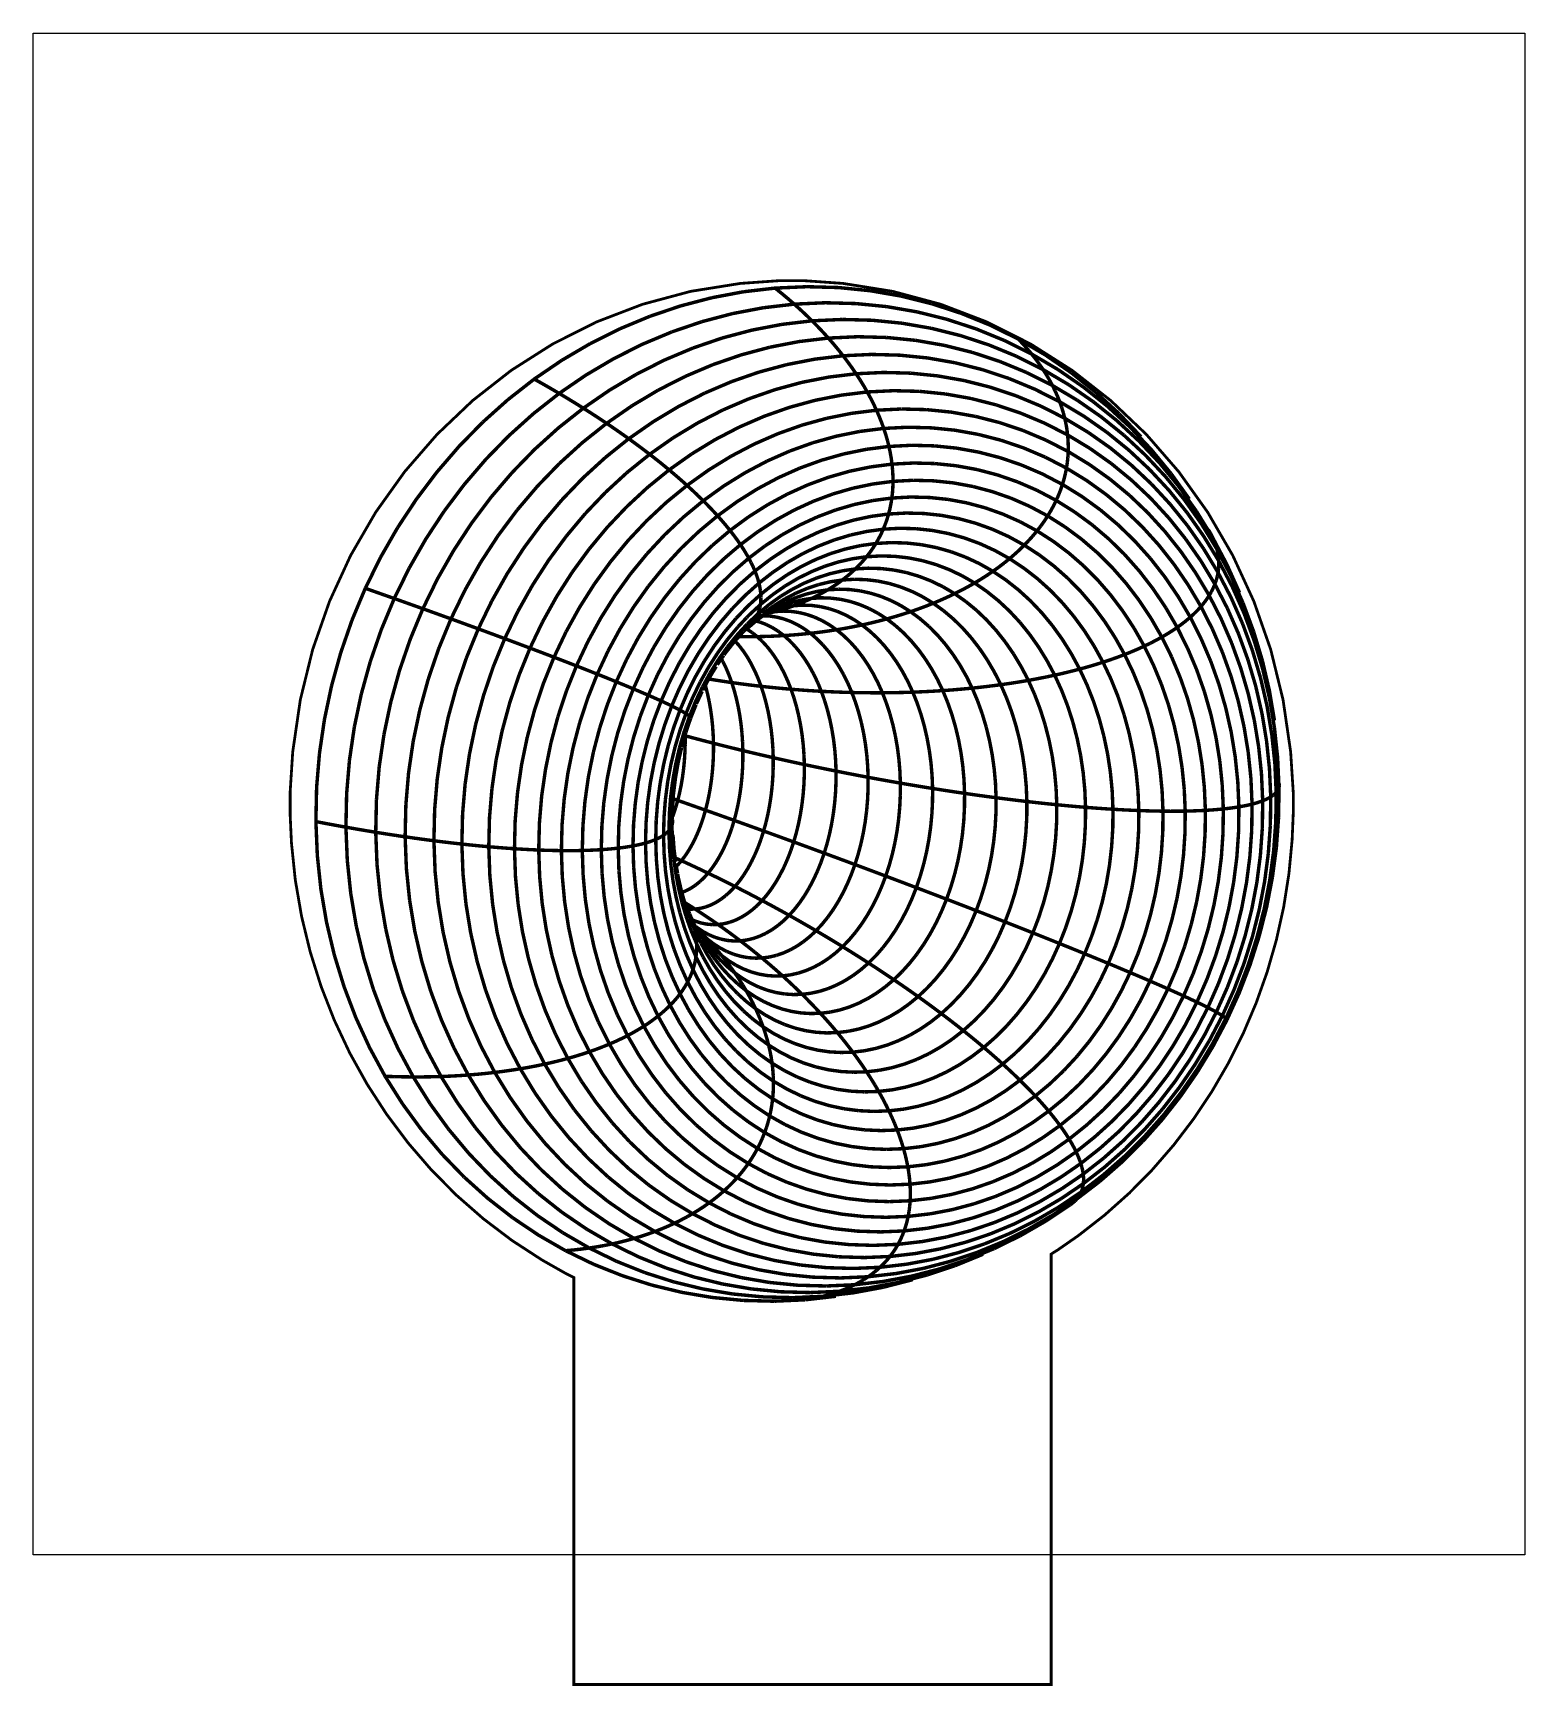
# Model space of a CAD drawing. Extents: x 0 to 350, y 0 to 388.
import ezdxf

# ---------------------------------------------------------------- set-up
doc = ezdxf.new("R2010")
doc.units = 0
doc.layers.get('0').update_dxf_attribs({"linetype": 'CONTINUOUS'})

msp = doc.modelspace()

# ---------------------------------------------------------------- linework, layer by layer
at = {"color": 7}
msp.add_lwpolyline([(0, 387.742), (350, 387.742), (350, 30.744), (0, 30.744), (0, 387.742)], close=True, dxfattribs=at)
at = {"color": 1, "const_width": 0.6543}
msp.add_lwpolyline([(177.978, 329.645), (174.97, 329.645), (165.946, 329.009), (154.263, 327.144), (142.986, 324.11), (132.176, 319.969), (121.89, 314.785), (112.189, 308.618), (103.13, 301.53), (94.7745, 293.584), (87.1802, 284.841), (80.4058, 275.362), (74.5134, 265.21), (69.5579, 254.448), (65.6015, 243.136), (62.702, 231.337), (60.9191, 219.112), (60.3127, 209.67), (60.3127, 206.522), (60.3155, 204.325), (60.6227, 197.726), (61.5227, 189.054), (62.9941, 180.534), (65.0215, 172.193), (67.5887, 164.057), (70.6808, 156.154), (74.2791, 148.51), (78.3703, 141.151), (82.9359, 134.107), (87.9602, 127.401), (93.4297, 121.062), (99.3249, 115.116), (105.631, 109.59), (112.332, 104.512), (119.412, 99.9063), (124.959, 96.7588), (126.855, 95.8014), (126.855, 0.3128), (238.839, 0.3128), (238.839, 101.291), (240.483, 102.332), (245.28, 105.671), (251.389, 110.442), (257.154, 115.583), (262.564, 121.074), (267.608, 126.895), (272.276, 133.022), (276.553, 139.435), (280.429, 146.112), (283.894, 153.034), (286.934, 160.178), (289.54, 167.523), (291.699, 175.048), (293.401, 182.732), (294.633, 190.552), (295.384, 198.49), (295.64, 204.515), (295.643, 206.522), (295.643, 209.67), (295.035, 219.112), (293.252, 231.337), (290.353, 243.136), (286.395, 254.448), (281.441, 265.21), (275.547, 275.362), (268.773, 284.841), (261.178, 293.584), (252.823, 301.53), (243.764, 308.618), (234.062, 314.785), (223.777, 319.969), (212.968, 324.11), (201.691, 327.144), (190.008, 329.009), (180.985, 329.645), (177.978, 329.645)], close=True, dxfattribs=at)
at = {"color": 5, "const_width": 0.8068}
for points in [[(159.238, 325.651), (151.909, 323.73)], [(166.643, 327.047), (159.238, 325.651)], [(174.089, 327.911), (166.643, 327.047)], [(181.544, 328.24), (174.089, 327.911)], [(174.089, 327.911), (175.618, 326.675)], [(175.618, 326.675), (177.115, 325.421)], [(177.115, 325.421), (178.579, 324.149)], [(188.972, 328.036), (181.544, 328.24)], [(196.34, 327.303), (188.972, 328.036)], [(203.616, 326.044), (196.34, 327.303)], [(210.768, 324.266), (203.616, 326.044)], [(151.909, 323.73), (144.691, 321.288)], [(164.086, 321.928), (156.934, 320.041)], [(171.311, 323.299), (164.086, 321.928)], [(178.579, 324.149), (171.311, 323.299)], [(185.853, 324.475), (178.579, 324.149)], [(178.579, 324.149), (180.006, 322.859)], [(180.006, 322.859), (181.399, 321.554)], [(181.399, 321.554), (182.754, 320.233)], [(193.102, 324.28), (185.853, 324.475)], [(200.294, 323.564), (193.102, 324.28)], [(207.395, 322.333), (200.294, 323.564)], [(214.375, 320.592), (207.395, 322.333)], [(217.763, 321.98), (210.768, 324.266)], [(224.571, 319.199), (217.763, 321.98)], [(137.615, 318.338), (130.717, 314.89)], [(144.691, 321.288), (137.615, 318.338)], [(149.889, 317.646), (142.984, 314.751)], [(156.934, 320.041), (149.889, 317.646)], [(168.654, 318.055), (161.697, 316.207)], [(175.685, 319.399), (168.654, 318.055)], [(182.754, 320.233), (175.685, 319.399)], [(189.831, 320.556), (182.754, 320.233)], [(182.754, 320.233), (184.07, 318.897)], [(184.07, 318.897), (185.348, 317.548)], [(196.885, 320.368), (189.831, 320.556)], [(203.881, 319.67), (196.885, 320.368)], [(210.79, 318.47), (203.881, 319.67)], [(217.581, 316.773), (210.79, 318.47)], [(221.203, 318.356), (214.375, 320.592)], [(227.848, 315.633), (221.203, 318.356)], [(231.162, 315.937), (224.571, 319.199)], [(130.717, 314.89), (124.025, 310.961)], [(142.984, 314.751), (136.251, 311.369)], [(154.845, 313.862), (148.127, 311.03)], [(161.697, 316.207), (154.845, 313.862)], [(172.911, 314.058), (166.165, 312.254)], [(179.728, 315.371), (172.911, 314.058)], [(186.583, 316.187), (179.728, 315.371)], [(185.348, 317.548), (186.583, 316.187)], [(193.446, 316.505), (186.583, 316.187)], [(186.583, 316.187), (187.777, 314.814)], [(187.777, 314.814), (188.929, 313.431)], [(200.285, 316.325), (193.446, 316.505)], [(207.072, 315.649), (200.285, 316.325)], [(213.772, 314.481), (207.072, 315.649)], [(220.359, 312.83), (213.772, 314.481)], [(224.225, 314.588), (217.581, 316.773)], [(230.691, 311.929), (224.225, 314.588)], [(234.281, 312.437), (227.848, 315.633)], [(231.162, 315.937), (232.251, 314.787)], [(237.509, 312.21), (231.162, 315.937)], [(232.251, 314.787), (233.289, 313.619)], [(124.025, 310.961), (117.574, 306.567)], [(136.251, 311.369), (129.722, 307.515)], [(148.127, 311.03), (141.577, 307.721)], [(159.52, 309.965), (153.006, 307.201)], [(166.165, 312.254), (159.52, 309.965)], [(176.823, 309.962), (170.302, 308.205)], [(183.41, 311.241), (176.823, 309.962)], [(190.036, 312.039), (183.41, 311.241)], [(188.929, 313.431), (190.036, 312.039)], [(196.669, 312.35), (190.036, 312.039)], [(190.036, 312.039), (191.098, 310.637)], [(191.098, 310.637), (192.115, 309.229)], [(203.281, 312.178), (196.669, 312.35)], [(209.839, 311.525), (203.281, 312.178)], [(216.318, 310.392), (209.839, 311.525)], [(222.685, 308.79), (216.318, 310.392)], [(226.803, 310.702), (220.359, 312.83)], [(233.075, 308.112), (226.803, 310.702)], [(236.951, 308.806), (230.691, 311.929)], [(233.289, 313.619), (234.281, 312.437)], [(234.281, 312.437), (235.223, 311.24)], [(240.476, 308.785), (234.281, 312.437)], [(235.223, 311.24), (236.113, 310.03)], [(236.113, 310.03), (236.951, 308.806)], [(243.585, 308.036), (237.509, 312.21)], [(117.574, 306.567), (111.394, 301.728)], [(117.574, 306.567), (119.542, 305.46)], [(129.722, 307.515), (123.425, 303.205)], [(141.577, 307.721), (135.225, 303.953)], [(153.006, 307.201), (146.656, 303.973)], [(163.88, 305.977), (157.587, 303.287)], [(170.302, 308.205), (163.88, 305.977)], [(186.702, 307.039), (180.358, 305.796)], [(193.085, 307.815), (186.702, 307.039)], [(192.115, 309.229), (193.085, 307.815)], [(199.475, 308.121), (193.085, 307.815)], [(193.085, 307.815), (194.007, 306.396)], [(194.007, 306.396), (194.881, 304.972)], [(205.843, 307.957), (199.475, 308.121)], [(212.161, 307.324), (205.843, 307.957)], [(218.403, 306.231), (212.161, 307.324)], [(224.537, 304.679), (218.403, 306.231)], [(228.914, 306.724), (222.685, 308.79)], [(234.978, 304.206), (228.914, 306.724)], [(239.147, 305.069), (233.075, 308.112)], [(236.951, 308.806), (237.736, 307.571)], [(242.98, 305.238), (236.951, 308.806)], [(237.736, 307.571), (238.47, 306.325)], [(238.47, 306.325), (239.147, 305.069)], [(246.407, 304.695), (240.476, 308.785)], [(249.363, 303.436), (243.585, 308.036)], [(123.425, 303.205), (117.394, 298.461)], [(119.542, 305.46), (121.493, 304.34)], [(121.493, 304.34), (123.425, 303.205)], [(123.425, 303.205), (125.339, 302.06)], [(125.339, 302.06), (127.231, 300.904)], [(135.225, 303.953), (129.101, 299.738)], [(146.656, 303.973), (140.497, 300.295)], [(157.587, 303.287), (151.449, 300.147)], [(174.078, 304.089), (167.893, 301.927)], [(180.358, 305.796), (174.078, 304.089)], [(189.578, 302.792), (183.487, 301.588)], [(195.705, 303.544), (189.578, 302.792)], [(194.881, 304.972), (195.705, 303.544)], [(201.839, 303.844), (195.705, 303.544)], [(195.705, 303.544), (196.478, 302.117)], [(196.478, 302.117), (197.201, 300.688)], [(207.952, 303.688), (201.839, 303.844)], [(214.018, 303.08), (207.952, 303.688)], [(220.009, 302.023), (214.018, 303.08)], [(230.54, 302.678), (224.537, 304.679)], [(236.383, 300.239), (230.54, 302.678)], [(240.85, 301.25), (234.978, 304.206)], [(239.147, 305.069), (239.77, 303.804)], [(244.996, 301.592), (239.147, 305.069)], [(239.77, 303.804), (240.338, 302.53)], [(240.338, 302.53), (240.85, 301.25)], [(248.751, 301.24), (242.98, 305.238)], [(252.047, 300.186), (246.407, 304.695)], [(254.82, 298.431), (249.363, 303.436)], [(111.394, 301.728), (105.512, 296.466)], [(117.394, 298.461), (111.654, 293.302)], [(129.101, 299.738), (123.232, 295.097)], [(127.231, 300.904), (129.101, 299.738)], [(129.101, 299.738), (130.947, 298.561)], [(130.947, 298.561), (132.766, 297.378)], [(140.497, 300.295), (134.559, 296.186)], [(151.449, 300.147), (145.498, 296.57)], [(161.83, 299.317), (155.92, 296.271)], [(167.893, 301.927), (161.83, 299.317)], [(177.461, 299.936), (171.524, 297.844)], [(183.487, 301.588), (177.461, 299.936)], [(192.014, 298.533), (186.189, 297.368)], [(197.872, 299.26), (192.014, 298.533)], [(197.201, 300.688), (197.872, 299.26)], [(203.74, 299.55), (197.872, 299.26)], [(197.872, 299.26), (198.493, 297.834)], [(209.587, 299.402), (203.74, 299.55)], [(215.39, 298.819), (209.587, 299.402)], [(221.123, 297.802), (215.39, 298.819)], [(225.901, 300.525), (220.009, 302.023)], [(231.664, 298.593), (225.901, 300.525)], [(237.275, 296.238), (231.664, 298.593)], [(242.042, 297.375), (236.383, 300.239)], [(240.85, 301.25), (241.304, 299.963)], [(246.505, 297.871), (240.85, 301.25)], [(241.304, 299.963), (241.703, 298.672)], [(241.703, 298.672), (242.042, 297.375)], [(250.595, 297.696), (244.996, 301.592)], [(254.241, 296.834), (248.751, 301.24)], [(257.375, 295.281), (252.047, 300.186)], [(259.934, 293.045), (254.82, 298.431)], [(105.512, 296.466), (99.9589, 290.803)], [(123.232, 295.097), (117.649, 290.052)], [(134.559, 296.186), (128.869, 291.66)], [(132.766, 297.378), (134.559, 296.186)], [(134.559, 296.186), (136.323, 294.987)], [(136.323, 294.987), (138.056, 293.781)], [(145.498, 296.57), (139.758, 292.573)], [(155.92, 296.271), (150.187, 292.801)], [(165.706, 295.318), (160.034, 292.372)], [(171.524, 297.844), (165.706, 295.318)], [(180.425, 295.774), (174.749, 293.754)], [(186.189, 297.368), (180.425, 295.774)], [(199.573, 294.99), (193.991, 294.288)], [(198.493, 297.834), (199.059, 296.409)], [(199.059, 296.409), (199.573, 294.99)], [(205.164, 295.271), (199.573, 294.99)], [(199.573, 294.99), (200.033, 293.575)], [(210.738, 295.132), (205.164, 295.271)], [(216.268, 294.572), (210.738, 295.132)], [(221.732, 293.596), (216.268, 294.572)], [(226.759, 296.361), (221.123, 297.802)], [(232.272, 294.499), (226.759, 296.361)], [(237.643, 292.229), (232.272, 294.499)], [(242.708, 293.47), (237.275, 296.238)], [(242.042, 297.375), (242.322, 296.076)], [(247.492, 294.1), (242.042, 297.375)], [(242.322, 296.076), (242.546, 294.773)], [(242.546, 294.773), (242.708, 293.47)], [(251.919, 294.083), (246.505, 297.871)], [(255.921, 293.4), (250.595, 297.696)], [(259.425, 292.038), (254.241, 296.834)], [(262.368, 290.001), (257.375, 295.281)], [(99.9589, 290.803), (94.7568, 284.769)], [(111.654, 293.302), (106.232, 287.751)], [(128.869, 291.66), (123.453, 286.741)], [(139.758, 292.573), (134.258, 288.171)], [(138.056, 293.781), (139.758, 292.573)], [(139.758, 292.573), (141.427, 291.358)], [(141.427, 291.358), (143.061, 290.142)], [(150.187, 292.801), (144.66, 288.924)], [(160.034, 292.372), (154.532, 289.015)], [(169.184, 291.317), (163.761, 288.476)], [(174.749, 293.754), (169.184, 291.317)], [(182.948, 291.633), (177.54, 289.688)], [(188.44, 293.168), (182.948, 291.633)], [(193.991, 294.288), (188.44, 293.168)], [(200.791, 290.765), (195.491, 290.09)], [(200.033, 293.575), (200.44, 292.166)], [(200.44, 292.166), (200.791, 290.765)], [(206.099, 291.036), (200.791, 290.765)], [(200.791, 290.765), (201.088, 289.372)], [(211.391, 290.904), (206.099, 291.036)], [(216.643, 290.369), (211.391, 290.904)], [(227.105, 292.213), (221.732, 293.596)], [(232.362, 290.424), (227.105, 292.213)], [(237.482, 288.244), (232.362, 290.424)], [(242.843, 289.563), (237.643, 292.229)], [(242.708, 293.47), (242.813, 292.166)], [(247.944, 290.303), (242.708, 293.47)], [(242.813, 292.166), (242.857, 290.864)], [(242.857, 290.864), (242.843, 289.563)], [(252.71, 290.429), (247.492, 294.1)], [(257.069, 289.906), (251.919, 294.083)], [(257.674, 286.378), (252.71, 290.429)], [(260.951, 288.724), (255.921, 293.4)], [(264.284, 286.876), (259.425, 292.038)], [(106.232, 287.751), (101.155, 281.835)], [(117.649, 290.052), (112.373, 284.626)], [(123.453, 286.741), (118.338, 281.449)], [(134.258, 288.171), (129.024, 283.388)], [(144.66, 288.924), (139.364, 284.656)], [(143.061, 290.142), (144.66, 288.924)], [(144.66, 288.924), (146.221, 287.704)], [(146.221, 287.704), (147.745, 286.484)], [(154.532, 289.015), (149.228, 285.265)], [(163.761, 288.476), (158.499, 285.239)], [(172.238, 287.346), (167.071, 284.612)], [(177.54, 289.688), (172.238, 287.346)], [(185.009, 287.541), (179.875, 285.677)], [(190.222, 289.015), (185.009, 287.541)], [(195.491, 290.09), (190.222, 289.015)], [(201.517, 286.615), (196.505, 285.969)], [(201.088, 289.372), (201.33, 287.988)], [(201.33, 287.988), (201.517, 286.615)], [(206.538, 286.876), (201.517, 286.615)], [(201.517, 286.615), (201.648, 285.254)], [(211.542, 286.752), (206.538, 286.876)], [(216.509, 286.242), (211.542, 286.752)], [(221.831, 289.436), (216.643, 290.369)], [(226.934, 288.11), (221.831, 289.436)], [(231.927, 286.398), (226.934, 288.11)], [(242.439, 285.68), (237.482, 288.244)], [(242.634, 286.97), (242.439, 285.68)], [(242.769, 288.264), (242.634, 286.97)], [(242.843, 289.563), (242.769, 288.264)], [(247.852, 286.511), (242.843, 289.563)], [(252.955, 286.755), (247.944, 290.303)], [(257.724, 282.84), (252.955, 286.755)], [(261.935, 285.36), (257.069, 289.906)], [(265.665, 283.691), (260.951, 288.724)], [(267.003, 284.372), (262.368, 290.001)], [(268.796, 281.372), (264.284, 286.876)], [(94.7568, 284.769), (89.9336, 278.39)], [(112.373, 284.626), (107.433, 278.842)], [(129.024, 283.388), (124.08, 278.243)], [(139.364, 284.656), (134.323, 280.017)], [(149.228, 285.265), (144.144, 281.139)], [(147.745, 286.484), (149.228, 285.265)], [(149.228, 285.265), (150.671, 284.048)], [(150.671, 284.048), (152.071, 282.834)], [(152.071, 282.834), (153.427, 281.623)], [(158.499, 285.239), (153.427, 281.623)], [(167.071, 284.612), (162.059, 281.5)], [(174.844, 283.429), (169.94, 280.808)], [(179.875, 285.677), (174.844, 283.429)], [(186.593, 283.53), (181.74, 281.747)], [(191.522, 284.94), (186.593, 283.53)], [(196.505, 285.969), (191.522, 284.94)], [(201.648, 285.254), (201.725, 283.906)], [(201.725, 283.906), (201.746, 282.571)], [(206.474, 282.822), (201.746, 282.571)], [(211.19, 282.703), (206.474, 282.822)], [(215.87, 282.218), (211.19, 282.703)], [(221.418, 285.352), (216.509, 286.242)], [(226.245, 284.085), (221.418, 285.352)], [(230.969, 282.448), (226.245, 284.085)], [(236.79, 284.309), (231.927, 286.398)], [(241.5, 281.851), (236.79, 284.309)], [(241.873, 283.119), (241.5, 281.851)], [(242.186, 284.397), (241.873, 283.119)], [(242.439, 285.68), (242.186, 284.397)], [(247.217, 282.746), (242.439, 285.68)], [(251.792, 279.456), (247.217, 282.746)], [(252.65, 283.089), (247.852, 286.511)], [(257.215, 279.313), (252.65, 283.089)], [(262.363, 281.97), (257.674, 286.378)], [(262.228, 278.576), (257.724, 282.84)], [(266.493, 280.465), (261.935, 285.36)], [(270.043, 278.322), (265.665, 283.691)], [(271.267, 278.419), (267.003, 284.372)], [(101.155, 281.835), (96.4463, 275.582)], [(107.433, 278.842), (102.85, 272.728)], [(118.338, 281.449), (113.546, 275.809)], [(134.323, 280.017), (129.56, 275.027)], [(144.144, 281.139), (139.307, 276.652)], [(153.427, 281.623), (148.566, 277.644)], [(153.427, 281.623), (154.74, 280.417)], [(154.74, 280.417), (156.006, 279.217)], [(156.006, 279.217), (157.226, 278.023)], [(162.059, 281.5), (157.226, 278.023)], [(169.94, 280.808), (165.183, 277.823)], [(176.984, 279.597), (172.347, 277.092)], [(181.74, 281.747), (176.984, 279.597)], [(187.69, 279.628), (183.119, 277.927)], [(192.333, 280.972), (187.69, 279.628)], [(197.025, 281.955), (192.333, 280.972)], [(201.746, 282.571), (197.025, 281.955)], [(201.621, 279.949), (201.476, 278.661)], [(205.913, 278.9), (201.476, 278.661)], [(201.712, 281.252), (201.621, 279.949)], [(201.746, 282.571), (201.712, 281.252)], [(210.337, 278.788), (205.913, 278.9)], [(214.729, 278.328), (210.337, 278.788)], [(220.494, 281.371), (215.87, 282.218)], [(225.043, 280.163), (220.494, 281.371)], [(229.496, 278.605), (225.043, 280.163)], [(235.57, 280.451), (230.969, 282.448)], [(240.029, 278.102), (235.57, 280.451)], [(240.578, 279.341), (240.029, 278.102)], [(241.069, 280.591), (240.578, 279.341)], [(241.5, 281.851), (241.069, 280.591)], [(246.039, 279.039), (241.5, 281.851)], [(250.387, 275.885), (246.039, 279.039)], [(256.147, 275.827), (251.792, 279.456)], [(261.527, 275.203), (257.215, 279.313)], [(266.758, 277.223), (262.363, 281.97)], [(270.728, 275.245), (266.493, 280.465)], [(272.945, 275.55), (268.796, 281.372)], [(89.9336, 278.39), (85.5087, 271.694)], [(96.4463, 275.582), (92.1261, 269.018)], [(113.546, 275.809), (109.101, 269.847)], [(124.08, 278.243), (119.45, 272.759)], [(129.56, 275.027), (125.1, 269.711)], [(139.307, 276.652), (134.736, 271.829)], [(148.566, 277.644), (143.94, 273.319)], [(157.226, 278.023), (152.596, 274.197)], [(157.226, 278.023), (158.399, 276.837)], [(158.399, 276.837), (159.523, 275.659)], [(159.523, 275.659), (160.596, 274.49)], [(165.183, 277.823), (160.596, 274.49)], [(172.347, 277.092), (167.849, 274.238)], [(178.641, 275.878), (174.274, 273.488)], [(183.119, 277.927), (178.641, 275.878)], [(188.291, 275.861), (184.004, 274.245)], [(192.646, 277.14), (188.291, 275.861)], [(197.047, 278.074), (192.646, 277.14)], [(200.711, 274.913), (196.574, 274.356)], [(201.476, 278.661), (197.047, 278.074)], [(200.711, 274.913), (200.349, 273.704)], [(201.021, 276.144), (200.711, 274.913)], [(204.856, 275.139), (200.711, 274.913)], [(201.276, 277.394), (201.021, 276.144)], [(201.476, 278.661), (201.276, 277.394)], [(208.99, 275.034), (204.856, 275.139)], [(213.094, 274.598), (208.99, 275.034)], [(219.068, 277.522), (214.729, 278.328)], [(223.337, 276.375), (219.068, 277.522)], [(227.517, 274.893), (223.337, 276.375)], [(233.832, 276.701), (229.496, 278.605)], [(238.035, 274.461), (233.832, 276.701)], [(238.758, 275.661), (238.035, 274.461)], [(239.422, 276.876), (238.758, 275.661)], [(240.029, 278.102), (239.422, 276.876)], [(244.325, 275.413), (240.029, 278.102)], [(248.44, 272.398), (244.325, 275.413)], [(254.524, 272.404), (250.387, 275.885)], [(260.26, 271.872), (256.147, 275.827)], [(265.57, 270.774), (261.527, 275.203)], [(266.451, 273.984), (262.228, 278.576)], [(270.841, 272.159), (266.758, 277.223)], [(274.07, 272.645), (270.043, 278.322)], [(274.622, 269.722), (270.728, 275.245)], [(276.714, 269.437), (272.945, 275.55)], [(85.5087, 271.694), (81.5054, 264.716)], [(102.85, 272.728), (98.6469, 266.311)], [(119.45, 272.759), (115.153, 266.963)], [(134.736, 271.829), (130.455, 266.689)], [(143.94, 273.319), (139.569, 268.668)], [(152.596, 274.197), (148.189, 270.039)], [(160.596, 274.49), (156.202, 270.823)], [(163.514, 271.052), (159.359, 267.546)], [(160.596, 274.49), (161.621, 273.333)], [(161.621, 273.333), (162.594, 272.186)], [(162.594, 272.186), (163.514, 271.052)], [(167.849, 274.238), (163.514, 271.052)], [(163.514, 271.052), (164.382, 269.93)], [(174.274, 273.488), (170.04, 270.769)], [(179.804, 272.296), (175.709, 270.025)], [(184.004, 274.245), (179.804, 272.296)], [(188.396, 272.258), (184.391, 270.725)], [(192.462, 273.47), (188.396, 272.258)], [(196.574, 274.356), (192.462, 273.47)], [(199.46, 271.352), (195.611, 270.826)], [(199.46, 271.352), (198.936, 270.213)], [(199.931, 272.518), (199.46, 271.352)], [(203.317, 271.566), (199.46, 271.352)], [(200.349, 273.704), (199.931, 272.518)], [(207.163, 271.467), (203.317, 271.566)], [(210.983, 271.053), (207.163, 271.467)], [(214.758, 270.331), (210.983, 271.053)], [(217.151, 273.834), (213.094, 274.598)], [(221.142, 272.747), (217.151, 273.834)], [(225.049, 271.341), (221.142, 272.747)], [(228.855, 269.624), (225.049, 271.341)], [(231.589, 273.083), (227.517, 274.893)], [(235.534, 270.954), (231.589, 273.083)], [(236.423, 272.106), (235.534, 270.954)], [(237.257, 273.276), (236.423, 272.106)], [(238.035, 274.461), (237.257, 273.276)], [(242.086, 271.898), (238.035, 274.461)], [(245.965, 269.021), (242.086, 271.898)], [(252.356, 269.069), (248.44, 272.398)], [(258.433, 268.611), (254.524, 272.404)], [(264.118, 267.614), (260.26, 271.872)], [(270.374, 269.087), (266.451, 273.984)], [(274.595, 266.802), (270.841, 272.159)], [(277.726, 266.682), (274.07, 272.645)], [(275.725, 271.261), (276.251, 270.351)], [(92.1261, 269.018), (88.2167, 262.176)], [(109.101, 269.847), (105.023, 263.592)], [(125.1, 269.711), (120.96, 264.091)], [(139.569, 268.668), (135.475, 263.712)], [(148.189, 270.039), (144.024, 265.569)], [(156.202, 270.823), (152.02, 266.838)], [(159.359, 267.546), (155.406, 263.737)], [(165.957, 267.731), (162.046, 264.39)], [(164.382, 269.93), (165.196, 268.824)], [(165.196, 268.824), (165.957, 267.731)], [(170.04, 270.769), (165.957, 267.731)], [(165.957, 267.731), (166.664, 266.654)], [(171.738, 267.44), (167.91, 264.553)], [(175.709, 270.025), (171.738, 267.44)], [(180.468, 268.877), (176.644, 266.725)], [(184.391, 270.725), (180.468, 268.877)], [(184.278, 267.393), (180.629, 265.646)], [(188.003, 268.843), (184.278, 267.393)], [(191.786, 269.988), (188.003, 268.843)], [(194.167, 267.508), (190.624, 266.718)], [(195.611, 270.826), (191.786, 269.988)], [(197.733, 268.004), (194.167, 267.508)], [(197.733, 268.004), (197.054, 266.938)], [(198.36, 269.095), (197.733, 268.004)], [(201.307, 268.205), (197.733, 268.004)], [(198.936, 270.213), (198.36, 269.095)], [(204.87, 268.11), (201.307, 268.205)], [(208.409, 267.72), (204.87, 268.11)], [(211.908, 267.038), (208.409, 267.72)], [(218.471, 269.302), (214.758, 270.331)], [(222.11, 267.972), (218.471, 269.302)], [(225.653, 266.347), (222.11, 267.972)], [(232.544, 267.604), (228.855, 269.624)], [(232.544, 267.604), (231.443, 266.526)], [(233.594, 268.701), (232.544, 267.604)], [(236.101, 265.29), (232.544, 267.604)], [(234.59, 269.819), (233.594, 268.701)], [(235.534, 270.954), (234.59, 269.819)], [(239.338, 268.515), (235.534, 270.954)], [(242.981, 265.78), (239.338, 268.515)], [(249.659, 265.846), (245.965, 269.021)], [(256.057, 265.442), (252.356, 269.069)], [(262.099, 264.525), (258.433, 268.611)], [(267.7, 263.069), (264.118, 267.614)], [(269.326, 266.049), (265.57, 270.774)], [(273.982, 263.904), (270.374, 269.087)], [(278.16, 263.922), (274.622, 269.722)], [(276.251, 270.351), (276.714, 269.437)], [(276.714, 269.437), (277.115, 268.52)], [(280.088, 263.059), (276.714, 269.437)], [(277.115, 268.52), (277.453, 267.601)], [(277.453, 267.601), (277.726, 266.682)], [(81.5054, 264.716), (77.9406, 257.484)], [(98.6469, 266.311), (94.8408, 259.623)], [(105.023, 263.592), (101.331, 257.072)], [(115.153, 266.963), (111.21, 260.881)], [(120.96, 264.091), (117.162, 258.196)], [(130.455, 266.689), (126.482, 261.255)], [(135.475, 263.712), (131.676, 258.476)], [(144.024, 265.569), (140.123, 260.805)], [(152.02, 266.838), (148.068, 262.552)], [(155.406, 263.737), (151.67, 259.64)], [(162.046, 264.39), (158.323, 260.759)], [(167.91, 264.553), (164.241, 261.377)], [(166.664, 266.654), (167.314, 265.595)], [(167.314, 265.595), (167.91, 264.553)], [(167.91, 264.553), (168.45, 263.528)], [(168.45, 263.528), (168.934, 262.523)], [(172.936, 264.273), (169.359, 261.538)], [(176.644, 266.725), (172.936, 264.273)], [(177.073, 263.61), (173.625, 261.294)], [(180.629, 265.646), (177.073, 263.61)], [(183.671, 264.27), (180.292, 262.624)], [(187.12, 265.636), (183.671, 264.27)], [(188.988, 263.68), (185.757, 262.662)], [(190.624, 266.718), (187.12, 265.636)], [(192.257, 264.422), (188.988, 263.68)], [(195.546, 264.888), (192.257, 264.422)], [(194.718, 263.905), (193.842, 262.95)], [(195.546, 264.888), (194.718, 263.905)], [(196.325, 265.899), (195.546, 264.888)], [(198.842, 265.077), (195.546, 264.888)], [(197.054, 266.938), (196.325, 265.899)], [(202.131, 264.987), (198.842, 265.077)], [(205.397, 264.619), (202.131, 264.987)], [(208.625, 263.974), (205.397, 264.619)], [(211.802, 263.059), (208.625, 263.974)], [(215.35, 266.066), (211.908, 267.038)], [(218.722, 264.809), (215.35, 266.066)], [(222.008, 263.276), (218.722, 264.809)], [(225.192, 261.47), (222.008, 263.276)], [(229.088, 264.436), (225.653, 266.347)], [(227.837, 263.424), (226.538, 262.435)], [(229.088, 264.436), (227.837, 263.424)], [(230.291, 265.471), (229.088, 264.436)], [(232.399, 262.246), (229.088, 264.436)], [(231.443, 266.526), (230.291, 265.471)], [(239.509, 262.695), (236.101, 265.29)], [(246.45, 262.759), (242.981, 265.78)], [(253.15, 262.387), (249.659, 265.846)], [(259.529, 261.534), (256.057, 265.442)], [(265.507, 260.167), (262.099, 264.525)], [(272.78, 261.048), (269.326, 266.049)], [(277.259, 258.459), (273.982, 263.904)], [(278.005, 261.174), (274.595, 266.802)], [(277.726, 266.682), (277.935, 265.762)], [(281, 260.461), (277.726, 266.682)], [(277.935, 265.762), (278.08, 264.841)], [(278.08, 264.841), (278.16, 263.922)], [(278.16, 263.922), (278.173, 263.003)], [(281.327, 257.87), (278.16, 263.922)], [(88.2167, 262.176), (84.7355, 255.089)], [(94.8408, 259.623), (91.452, 252.694)], [(111.21, 260.881), (107.64, 254.542)], [(126.482, 261.255), (122.835, 255.556)], [(140.123, 260.805), (136.503, 255.771)], [(148.068, 262.552), (144.365, 257.987)], [(151.67, 259.64), (148.168, 255.276)], [(158.323, 260.759), (154.805, 256.855)], [(164.241, 261.377), (160.751, 257.926)], [(169.359, 261.538), (165.935, 258.527)], [(168.934, 262.523), (169.359, 261.538)], [(169.359, 261.538), (169.73, 260.572)], [(169.73, 260.572), (170.043, 259.628)], [(170.043, 259.628), (170.299, 258.706)], [(173.625, 261.294), (170.299, 258.706)], [(176.998, 260.703), (173.805, 258.519)], [(179.459, 259.828), (176.423, 258.021)], [(180.292, 262.624), (176.998, 260.703)], [(182.576, 261.377), (179.459, 259.828)], [(183.928, 259.938), (181.007, 258.732)], [(185.757, 262.662), (182.576, 261.377)], [(186.896, 260.892), (183.928, 259.938)], [(189.898, 261.589), (186.896, 260.892)], [(189.875, 259.433), (187.11, 259.026)], [(189.875, 259.433), (188.771, 258.633)], [(190.934, 260.267), (189.875, 259.433)], [(192.644, 259.598), (189.875, 259.433)], [(192.918, 262.026), (189.898, 261.589)], [(191.95, 261.131), (190.934, 260.267)], [(192.918, 262.026), (191.95, 261.131)], [(195.409, 259.515), (192.644, 259.598)], [(193.842, 262.95), (192.918, 262.026)], [(195.947, 262.202), (192.918, 262.026)], [(198.154, 259.188), (195.409, 259.515)], [(198.968, 262.115), (195.947, 262.202)], [(201.968, 261.768), (198.968, 262.115)], [(204.935, 261.163), (201.968, 261.768)], [(207.855, 260.3), (204.935, 261.163)], [(210.716, 259.187), (207.855, 260.3)], [(214.915, 261.875), (211.802, 263.059)], [(217.946, 260.43), (214.915, 261.875)], [(220.889, 258.728), (217.946, 260.43)], [(222.366, 259.617), (220.889, 258.728)], [(223.802, 260.531), (222.366, 259.617)], [(225.192, 261.47), (223.802, 260.531)], [(226.538, 262.435), (225.192, 261.47)], [(228.264, 259.403), (225.192, 261.47)], [(231.207, 257.084), (228.264, 259.403)], [(235.574, 259.79), (232.399, 262.246)], [(238.596, 257.077), (235.574, 259.79)], [(242.752, 259.829), (239.509, 262.695)], [(245.821, 256.707), (242.752, 259.829)], [(249.73, 259.468), (246.45, 262.759)], [(252.805, 255.921), (249.73, 259.468)], [(256.424, 258.659), (253.15, 262.387)], [(262.756, 257.364), (259.529, 261.534)], [(268.64, 255.552), (265.507, 260.167)], [(270.997, 258.258), (267.7, 263.069)], [(275.919, 255.797), (272.78, 261.048)], [(277.822, 260.265), (277.574, 259.359)], [(278.005, 261.174), (277.822, 260.265)], [(278.123, 262.088), (278.005, 261.174)], [(281.059, 255.302), (278.005, 261.174)], [(278.173, 263.003), (278.123, 262.088)], [(283.053, 256.448), (280.088, 263.059)], [(283.877, 254.01), (281, 260.461)], [(77.9406, 257.484), (74.8316, 250.035)], [(77.9406, 257.484), (80.2114, 256.686)], [(80.2114, 256.686), (82.477, 255.888)], [(82.477, 255.888), (84.7355, 255.089)], [(101.331, 257.072), (98.0419, 250.317)], [(117.162, 258.196), (113.723, 252.049)], [(122.835, 255.556), (119.532, 249.614)], [(131.676, 258.476), (128.188, 252.98)], [(136.503, 255.771), (134.156, 252.042)], [(144.365, 257.987), (140.928, 253.161)], [(154.805, 256.855), (151.509, 252.696)], [(160.751, 257.926), (157.452, 254.215)], [(165.935, 258.527), (162.675, 255.256)], [(167.115, 255.86), (164.083, 252.768)], [(170.299, 258.706), (167.115, 255.86)], [(170.726, 256.078), (167.776, 253.395)], [(170.299, 258.706), (170.499, 257.808)], [(170.499, 257.808), (170.641, 256.931)], [(170.641, 256.931), (170.726, 256.078)], [(173.478, 255.966), (170.641, 253.67)], [(173.805, 258.519), (170.726, 256.078)], [(170.726, 256.078), (170.754, 255.251)], [(175.357, 255.582), (172.653, 253.651)], [(176.423, 258.021), (173.478, 255.966)], [(178.146, 257.277), (175.357, 255.582)], [(178.98, 256.349), (176.363, 254.987)], [(181.007, 258.732), (178.146, 257.277)], [(181.419, 256.136), (178.945, 255.301)], [(181.65, 257.479), (178.98, 256.349)], [(183.919, 256.745), (181.419, 256.136)], [(184.365, 258.374), (181.65, 257.479)], [(183.942, 255.753), (182.637, 255.116)], [(186.437, 257.127), (183.919, 256.745)], [(185.21, 256.423), (183.942, 255.753)], [(187.11, 259.026), (184.365, 258.374)], [(186.437, 257.127), (185.21, 256.423)], [(187.626, 257.863), (186.437, 257.127)], [(188.962, 257.278), (186.437, 257.127)], [(188.771, 258.633), (187.626, 257.863)], [(191.48, 257.198), (188.962, 257.278)], [(193.982, 256.891), (191.48, 257.198)], [(196.457, 256.354), (193.982, 256.891)], [(198.894, 255.593), (196.457, 256.354)], [(200.868, 258.618), (198.154, 259.188)], [(201.281, 254.61), (198.894, 255.593)], [(203.542, 257.808), (200.868, 258.618)], [(206.16, 256.76), (203.542, 257.808)], [(208.712, 255.483), (206.16, 256.76)], [(213.504, 257.827), (210.716, 259.187)], [(216.207, 256.226), (213.504, 257.827)], [(216.207, 256.226), (214.57, 255.448)], [(217.807, 257.033), (216.207, 256.226)], [(218.815, 254.393), (216.207, 256.226)], [(219.367, 257.867), (217.807, 257.033)], [(220.889, 258.728), (219.367, 257.867)], [(223.723, 256.781), (220.889, 258.728)], [(226.442, 254.594), (223.723, 256.781)], [(234.01, 254.522), (231.207, 257.084)], [(241.455, 254.121), (238.596, 257.077)], [(248.699, 253.341), (245.821, 256.707)], [(255.665, 252.136), (252.805, 255.921)], [(259.467, 254.679), (256.424, 258.659)], [(265.723, 252.949), (262.756, 257.364)], [(271.487, 250.702), (268.64, 255.552)], [(273.993, 253.205), (270.997, 258.258)], [(275.919, 255.797), (275.342, 254.923)], [(276.432, 256.678), (275.919, 255.797)], [(278.73, 250.315), (275.919, 255.797)], [(276.878, 257.565), (276.432, 256.678)], [(277.259, 258.459), (276.878, 257.565)], [(277.574, 259.359), (277.259, 258.459)], [(280.194, 252.778), (277.259, 258.459)], [(284.11, 251.593), (281.327, 257.87)], [(84.7355, 255.089), (81.6984, 247.787)], [(84.7355, 255.089), (86.9844, 254.289)], [(86.9844, 254.289), (89.2253, 253.49)], [(91.452, 252.694), (88.4936, 245.556)], [(89.2253, 253.49), (91.452, 252.694)], [(91.452, 252.694), (93.6653, 251.899)], [(93.6653, 251.899), (95.8617, 251.106)], [(107.64, 254.542), (104.459, 247.974)], [(113.723, 252.049), (110.658, 245.682)], [(128.188, 252.98), (125.028, 247.253)], [(134.156, 252.042), (133.179, 250.489)], [(140.928, 253.161), (137.773, 248.098)], [(148.168, 255.276), (144.92, 250.665)], [(151.509, 252.696), (148.449, 248.301)], [(157.452, 254.215), (154.361, 250.263)], [(159.593, 251.739), (156.708, 247.992)], [(162.675, 255.256), (159.593, 251.739)], [(164.083, 252.768), (161.616, 249.906)], [(167.776, 253.395), (164.969, 250.478)], [(170.641, 253.67), (167.921, 251.145)], [(172.653, 253.651), (170.048, 251.496)], [(170.301, 252.195), (170.048, 251.496)], [(170.499, 252.92), (170.301, 252.195)], [(170.641, 253.67), (170.499, 252.92)], [(170.725, 254.448), (170.641, 253.67)], [(170.754, 255.251), (170.725, 254.448)], [(173.813, 253.398), (171.341, 251.59)], [(172.28, 251.786), (172.051, 251.638)], [(173.629, 252.425), (172.087, 251.576)], [(174.129, 252.969), (172.324, 251.813)], [(174.068, 252.018), (172.388, 251.743)], [(174.068, 252.018), (172.529, 251.624)], [(174.381, 252.552), (172.887, 252.016)], [(175.836, 253.413), (173.629, 252.425)], [(176.363, 254.987), (173.813, 253.398)], [(175.579, 252.447), (174.068, 252.018)], [(175.941, 252.137), (174.068, 252.018)], [(176.512, 254.244), (174.129, 252.969)], [(176.434, 253.081), (174.381, 252.552)], [(177.057, 252.911), (175.579, 252.447)], [(178.081, 254.193), (175.836, 253.413)], [(177.81, 252.065), (175.941, 252.137)], [(178.503, 253.41), (176.434, 253.081)], [(178.945, 255.301), (176.512, 254.244)], [(178.503, 253.41), (177.057, 252.911)], [(179.666, 251.806), (177.81, 252.065)], [(180.351, 254.761), (178.081, 254.193)], [(179.917, 253.945), (178.503, 253.41)], [(180.577, 253.54), (178.503, 253.41)], [(181.504, 251.36), (179.666, 251.806)], [(181.295, 254.513), (179.917, 253.945)], [(182.637, 255.116), (180.351, 254.761)], [(182.646, 253.467), (180.577, 253.54)], [(182.637, 255.116), (181.295, 254.513)], [(184.929, 255.256), (182.637, 255.116)], [(184.704, 253.191), (182.646, 253.467)], [(186.738, 252.717), (184.704, 253.191)], [(187.216, 255.18), (184.929, 255.256)], [(188.742, 252.046), (186.738, 252.717)], [(189.487, 254.889), (187.216, 255.18)], [(190.705, 251.181), (188.742, 252.046)], [(191.735, 254.385), (189.487, 254.889)], [(193.948, 253.669), (191.735, 254.385)], [(196.117, 252.747), (193.948, 253.669)], [(198.231, 251.622), (196.117, 252.747)], [(203.608, 253.41), (201.281, 254.61)], [(205.865, 251.999), (203.608, 253.41)], [(205.865, 251.999), (204.031, 251.401)], [(207.67, 252.629), (205.865, 251.999)], [(208.044, 250.384), (205.865, 251.999)], [(209.445, 253.289), (207.67, 252.629)], [(211.187, 253.979), (208.712, 255.483)], [(211.187, 253.979), (209.445, 253.289)], [(212.896, 254.698), (211.187, 253.979)], [(213.575, 252.257), (211.187, 253.979)], [(214.57, 255.448), (212.896, 254.698)], [(215.865, 250.325), (213.575, 252.257)], [(221.316, 252.337), (218.815, 254.393)], [(223.697, 250.066), (221.316, 252.337)], [(229.031, 252.18), (226.442, 254.594)], [(231.482, 249.548), (229.031, 252.18)], [(236.663, 251.73), (234.01, 254.522)], [(239.15, 248.721), (236.663, 251.73)], [(244.136, 250.935), (241.455, 254.121)], [(251.375, 249.747), (248.699, 253.341)], [(258.297, 248.127), (255.665, 252.136)], [(262.268, 250.468), (259.467, 254.679)], [(268.421, 248.309), (265.723, 252.949)], [(273.221, 252.36), (272.386, 251.526)], [(273.993, 253.205), (273.221, 252.36)], [(274.7, 254.059), (273.993, 253.205)], [(276.674, 247.93), (273.993, 253.205)], [(275.342, 254.923), (274.7, 254.059)], [(282.774, 246.885), (280.194, 252.778)], [(283.744, 249.213), (281.059, 255.302)], [(286.348, 247.357), (283.877, 254.01)], [(74.8316, 250.035), (72.1914, 242.402)], [(81.6984, 247.787), (79.1175, 240.305)], [(98.0419, 250.317), (95.1713, 243.357)], [(95.8617, 251.106), (98.0419, 250.317)], [(98.0419, 250.317), (100.203, 249.531)], [(100.203, 249.531), (102.343, 248.75)], [(104.459, 247.974), (101.683, 241.208)], [(102.343, 248.75), (104.459, 247.974)], [(104.459, 247.974), (106.553, 247.203)], [(119.532, 249.614), (116.589, 243.458)], [(133.179, 250.489), (130.168, 244.982)], [(137.773, 248.098), (134.916, 242.822)], [(144.92, 250.665), (141.937, 245.825)], [(148.449, 248.301), (145.639, 243.689)], [(154.361, 250.263), (151.492, 246.085)], [(156.708, 247.992), (154.027, 244.033)], [(161.218, 249.443), (158.535, 245.901)], [(161.607, 249.893), (161.218, 249.443)], [(164.696, 250.155), (162.318, 247.343)], [(165.333, 248.401), (162.888, 245.451)], [(164.969, 250.478), (164.699, 250.158)], [(167.551, 249.126), (165.176, 246.549)], [(167.403, 250.595), (165.333, 248.401)], [(168.959, 249.569), (166.677, 247.347)], [(167.921, 251.145), (167.41, 250.603)], [(168.652, 247.125), (167.447, 247.913)], [(169.523, 250.999), (167.551, 249.126)], [(169.46, 249.706), (167.755, 248.22)], [(168.487, 248.984), (167.963, 248.427)], [(168.959, 249.569), (168.487, 248.984)], [(171.047, 251.34), (168.959, 249.569)], [(169.376, 250.184), (168.959, 249.569)], [(169.74, 250.826), (169.376, 250.184)], [(170.048, 251.496), (169.528, 251.001)], [(171.505, 251.255), (169.557, 249.79)], [(170.473, 249.585), (169.605, 249.816)], [(170.048, 251.496), (169.74, 250.826)], [(171.943, 249.024), (170.473, 249.585)], [(171.156, 251.433), (171.126, 251.408)], [(171.341, 251.59), (171.165, 251.44)], [(172.738, 250.982), (171.268, 251.041)], [(171.807, 251.482), (171.663, 251.375)], [(172.025, 251.622), (171.807, 251.482)], [(173.385, 248.303), (171.943, 249.024)], [(172.529, 251.624), (171.961, 251.495)], [(174.413, 250.737), (172.738, 250.982)], [(174.792, 247.424), (173.385, 248.303)], [(176.069, 250.315), (174.413, 250.737)], [(177.701, 249.721), (176.069, 250.315)], [(179.299, 248.955), (177.701, 249.721)], [(180.859, 248.024), (179.299, 248.955)], [(182.374, 246.928), (180.859, 248.024)], [(183.312, 250.729), (181.504, 251.36)], [(185.086, 249.916), (183.312, 250.729)], [(186.815, 248.923), (185.086, 249.916)], [(188.494, 247.759), (186.815, 248.923)], [(190.506, 248.1), (188.494, 247.759)], [(192.501, 248.476), (190.506, 248.1)], [(192.619, 250.124), (190.705, 251.181)], [(194.478, 248.883), (192.501, 248.476)], [(194.478, 248.883), (192.619, 250.124)], [(196.435, 249.323), (194.478, 248.883)], [(196.271, 247.461), (194.478, 248.883)], [(198.37, 249.794), (196.435, 249.323)], [(200.283, 250.299), (198.231, 251.622)], [(200.283, 250.299), (198.37, 249.794)], [(202.171, 250.833), (200.283, 250.299)], [(202.262, 248.783), (200.283, 250.299)], [(204.031, 251.401), (202.171, 250.833)], [(204.159, 247.084), (202.262, 248.783)], [(210.133, 248.57), (208.044, 250.384)], [(212.123, 246.57), (210.133, 248.57)], [(218.047, 248.192), (215.865, 250.325)], [(220.111, 245.867), (218.047, 248.192)], [(225.95, 247.589), (223.697, 250.066)], [(233.78, 246.712), (231.482, 249.548)], [(241.465, 245.507), (239.15, 248.721)], [(246.63, 247.533), (244.136, 250.935)], [(253.837, 245.943), (251.375, 249.747)], [(260.689, 243.914), (258.297, 248.127)], [(264.813, 246.041), (262.268, 250.468)], [(268.421, 248.309), (267.278, 247.539)], [(269.504, 249.094), (268.421, 248.309)], [(270.838, 243.466), (268.421, 248.309)], [(270.527, 249.892), (269.504, 249.094)], [(271.487, 250.702), (270.527, 249.892)], [(272.386, 251.526), (271.487, 250.702)], [(274.038, 245.642), (271.487, 250.702)], [(279.033, 242.457), (276.674, 247.93)], [(281.201, 244.628), (278.73, 250.315)], [(286.048, 242.93), (283.744, 249.213)], [(286.5, 245.118), (284.11, 251.593)], [(88.4936, 245.556), (85.9801, 238.242)], [(106.553, 247.203), (108.619, 246.439)], [(110.658, 245.682), (107.98, 239.123)], [(108.619, 246.439), (110.658, 245.682)], [(110.658, 245.682), (112.667, 244.933)], [(112.667, 244.933), (114.645, 244.191)], [(114.645, 244.191), (116.589, 243.458)], [(125.028, 247.253), (122.213, 241.318)], [(130.168, 244.982), (127.484, 239.279)], [(141.937, 245.825), (139.234, 240.782)], [(151.492, 246.085), (148.857, 241.701)], [(154.027, 244.033), (151.568, 239.878)], [(158.535, 245.901), (156.043, 242.157)], [(159.833, 244.002), (157.526, 240.472)], [(162.318, 247.343), (159.833, 244.002)], [(162.888, 245.451), (160.598, 242.307)], [(164.505, 244.931), (162.453, 242.335)], [(165.176, 246.549), (162.932, 243.778)], [(166.677, 247.347), (164.505, 244.931)], [(165.717, 243.954), (164.736, 245.074)], [(165.695, 246.149), (165.687, 246.149)], [(167.79, 246.134), (165.695, 246.149)], [(166.707, 242.645), (165.717, 243.954)], [(169.886, 246.151), (167.79, 246.134)], [(169.886, 246.151), (168.652, 247.125)], [(171.979, 246.199), (169.886, 246.151)], [(171.076, 245.035), (169.886, 246.151)], [(172.22, 243.786), (171.076, 245.035)], [(174.071, 246.279), (171.979, 246.199)], [(176.157, 246.393), (174.071, 246.279)], [(176.157, 246.393), (174.792, 247.424)], [(178.237, 246.538), (176.157, 246.393)], [(177.475, 245.212), (176.157, 246.393)], [(178.74, 243.889), (177.475, 245.212)], [(180.309, 246.717), (178.237, 246.538)], [(179.947, 242.43), (178.74, 243.889)], [(182.374, 246.928), (180.309, 246.717)], [(184.427, 247.172), (182.374, 246.928)], [(183.834, 245.675), (182.374, 246.928)], [(185.237, 244.27), (183.834, 245.675)], [(186.466, 247.449), (184.427, 247.172)], [(186.574, 242.719), (185.237, 244.27)], [(188.494, 247.759), (186.466, 247.449)], [(190.114, 246.425), (188.494, 247.759)], [(191.669, 244.93), (190.114, 246.425)], [(193.15, 243.279), (191.669, 244.93)], [(197.991, 245.868), (196.271, 247.461)], [(199.63, 244.107), (197.991, 245.868)], [(201.182, 242.19), (199.63, 244.107)], [(205.969, 245.205), (204.159, 247.084)], [(207.681, 243.16), (205.969, 245.205)], [(214.007, 244.387), (212.123, 246.57)], [(215.776, 242.036), (214.007, 244.387)], [(222.049, 243.36), (220.111, 245.867)], [(228.065, 244.922), (225.95, 247.589)], [(230.034, 242.072), (228.065, 244.922)], [(235.919, 243.683), (233.78, 246.712)], [(243.596, 242.105), (241.465, 245.507)], [(248.926, 243.931), (246.63, 247.533)], [(251.014, 240.144), (248.926, 243.931)], [(256.078, 241.943), (253.837, 245.943)], [(260.689, 243.914), (259.205, 243.239)], [(262.12, 244.606), (260.689, 243.914)], [(262.833, 239.515), (260.689, 243.914)], [(263.495, 245.316), (262.12, 244.606)], [(264.813, 246.041), (263.495, 245.316)], [(266.075, 246.782), (264.813, 246.041)], [(267.094, 241.419), (264.813, 246.041)], [(267.278, 247.539), (266.075, 246.782)], [(276.281, 240.391), (274.038, 245.642)], [(283.323, 238.76), (281.201, 244.628)], [(284.988, 240.805), (282.774, 246.885)], [(288.403, 240.53), (286.348, 247.357)], [(288.488, 238.475), (286.5, 245.118)], [(72.1914, 242.402), (70.032, 234.623)], [(79.1175, 240.305), (77.0061, 232.679)], [(95.1713, 243.357), (92.7308, 236.227)], [(101.683, 241.208), (99.3207, 234.276)], [(116.589, 243.458), (114.017, 237.118)], [(116.589, 243.458), (118.5, 242.734)], [(118.5, 242.734), (120.374, 242.022)], [(122.213, 241.318), (119.751, 235.206)], [(120.374, 242.022), (122.213, 241.318)], [(122.213, 241.318), (124.011, 240.626)], [(124.011, 240.626), (125.768, 239.947)], [(134.916, 242.822), (132.366, 237.353)], [(139.234, 240.782), (136.824, 235.556)], [(145.639, 243.689), (143.094, 238.882)], [(148.857, 241.701), (146.47, 237.133)], [(156.043, 242.157), (153.756, 238.23)], [(157.526, 240.472), (155.408, 236.768)], [(160.598, 242.307), (158.47, 238.985)], [(160.828, 240.826), (158.877, 237.706)], [(162.02, 241.711), (160.53, 239.568)], [(162.932, 243.778), (160.828, 240.826)], [(161.838, 240.32), (161.505, 240.925)], [(162.589, 238.759), (161.838, 240.32)], [(162.453, 242.335), (162.099, 241.824)], [(167.644, 241.221), (166.707, 242.645)], [(168.526, 239.686), (167.644, 241.221)], [(173.31, 242.407), (172.22, 243.786)], [(174.342, 240.905), (173.31, 242.407)], [(175.314, 239.285), (174.342, 240.905)], [(181.089, 240.838), (179.947, 242.43)], [(182.164, 239.124), (181.089, 240.838)], [(187.84, 241.028), (186.574, 242.719)], [(189.031, 239.208), (187.84, 241.028)], [(194.553, 241.479), (193.15, 243.279)], [(195.872, 239.54), (194.553, 241.479)], [(202.64, 240.123), (201.182, 242.19)], [(203.998, 237.915), (202.64, 240.123)], [(209.291, 240.955), (207.681, 243.16)], [(210.788, 238.601), (209.291, 240.955)], [(217.423, 239.524), (215.776, 242.036)], [(223.853, 240.683), (222.049, 243.36)], [(225.515, 237.848), (223.853, 240.683)], [(231.847, 239.054), (230.034, 242.072)], [(237.889, 240.476), (235.919, 243.683)], [(239.681, 237.104), (237.889, 240.476)], [(245.535, 238.528), (243.596, 242.105)], [(251.014, 240.144), (249.232, 239.584)], [(252.75, 240.724), (251.014, 240.144)], [(252.887, 236.19), (251.014, 240.144)], [(254.438, 241.325), (252.75, 240.724)], [(256.078, 241.943), (254.438, 241.325)], [(257.667, 242.582), (256.078, 241.943)], [(258.086, 237.768), (256.078, 241.943)], [(259.205, 243.239), (257.667, 242.582)], [(269.101, 236.623), (267.094, 241.419)], [(272.965, 238.441), (270.838, 243.466)], [(278.209, 234.971), (276.281, 240.391)], [(281.059, 236.812), (279.033, 242.457)], [(286.832, 234.565), (284.988, 240.805)], [(287.964, 236.482), (286.048, 242.93)], [(290.034, 233.56), (288.403, 240.53)], [(85.9801, 238.242), (83.9227, 230.787)], [(92.7308, 236.227), (90.7313, 228.96)], [(107.98, 239.123), (105.702, 232.402)], [(114.017, 237.118), (111.831, 230.62)], [(127.484, 239.279), (125.138, 233.402)], [(125.768, 239.947), (127.484, 239.279)], [(127.484, 239.279), (129.157, 238.624)], [(129.157, 238.624), (130.784, 237.982)], [(132.366, 237.353), (130.138, 231.721)], [(130.784, 237.982), (132.366, 237.353)], [(132.366, 237.353), (133.901, 236.74)], [(133.901, 236.74), (135.387, 236.141)], [(135.387, 236.141), (136.824, 235.556)], [(143.094, 238.882), (140.825, 233.901)], [(146.47, 237.133), (144.34, 232.399)], [(151.568, 239.878), (149.338, 235.547)], [(153.756, 238.23), (151.682, 234.135)], [(155.408, 236.768), (153.487, 232.905)], [(158.47, 238.985), (156.518, 235.499)], [(158.877, 237.706), (157.084, 234.432)], [(158.578, 236.327), (157.107, 233.572)], [(159.421, 236.057), (158.519, 236.208)], [(160.273, 239.143), (158.746, 236.642)], [(163.282, 237.107), (162.589, 238.759)], [(163.914, 235.369), (163.282, 237.107)], [(169.347, 238.048), (168.526, 239.686)], [(170.105, 236.314), (169.347, 238.048)], [(170.797, 234.491), (170.105, 236.314)], [(176.22, 237.557), (175.314, 239.285)], [(177.055, 235.729), (176.22, 237.557)], [(183.165, 237.294), (182.164, 239.124)], [(184.088, 235.356), (183.165, 237.294)], [(190.139, 237.264), (189.031, 239.208)], [(191.161, 235.205), (190.139, 237.264)], [(197.099, 237.469), (195.872, 239.54)], [(198.232, 235.277), (197.099, 237.469)], [(205.249, 235.577), (203.998, 237.915)], [(212.168, 236.106), (210.788, 238.601)], [(218.94, 236.864), (217.423, 239.524)], [(220.321, 234.068), (218.94, 236.864)], [(227.028, 234.867), (225.515, 237.848)], [(233.498, 235.882), (231.847, 239.054)], [(235.592, 236.266), (233.498, 235.882)], [(237.654, 236.673), (235.592, 236.266)], [(239.681, 237.104), (237.654, 236.673)], [(241.672, 237.556), (239.681, 237.104)], [(241.289, 233.582), (239.681, 237.104)], [(243.623, 238.031), (241.672, 237.556)], [(245.535, 238.528), (243.623, 238.031)], [(247.405, 239.045), (245.535, 238.528)], [(247.274, 234.792), (245.535, 238.528)], [(249.232, 239.584), (247.405, 239.045)], [(254.535, 232.085), (252.887, 236.19)], [(259.853, 233.434), (258.086, 237.768)], [(264.72, 234.95), (262.833, 239.515)], [(270.826, 231.673), (269.101, 236.623)], [(274.791, 233.253), (272.965, 238.441)], [(282.746, 231.016), (281.059, 236.812)], [(285.089, 232.739), (283.323, 238.76)], [(289.487, 229.9), (287.964, 236.482)], [(290.066, 231.692), (288.488, 238.475)], [(70.032, 234.623), (68.363, 226.733)], [(77.0061, 232.679), (75.3731, 224.946)], [(99.3207, 234.276), (97.3861, 227.21)], [(105.702, 232.402), (103.837, 225.552)], [(119.751, 235.206), (117.657, 228.942)], [(125.138, 233.402), (123.14, 227.382)], [(136.824, 235.556), (134.716, 230.174)], [(136.824, 235.556), (138.209, 234.988)], [(138.209, 234.988), (139.543, 234.437)], [(140.825, 233.901), (138.839, 228.771)], [(139.543, 234.437), (140.825, 233.901)], [(140.825, 233.901), (142.051, 233.383)], [(142.051, 233.383), (143.224, 232.883)], [(144.34, 232.399), (142.478, 227.522)], [(143.224, 232.883), (144.34, 232.399)], [(144.34, 232.399), (145.401, 231.935)], [(149.338, 235.547), (147.35, 231.06)], [(151.682, 234.135), (149.831, 229.893)], [(153.487, 232.905), (151.775, 228.903)], [(156.518, 235.499), (154.748, 231.865)], [(157.084, 234.432), (155.459, 231.018)], [(156.997, 233.332), (155.623, 230.372)], [(157.733, 234.691), (157.728, 234.713)], [(158.199, 232.886), (157.733, 234.691)], [(158.601, 231.023), (158.199, 232.886)], [(161.658, 235.702), (159.421, 236.057)], [(163.914, 235.369), (161.658, 235.702)], [(166.19, 235.056), (163.914, 235.369)], [(164.483, 233.555), (163.914, 235.369)], [(164.987, 231.673), (164.483, 233.555)], [(168.486, 234.763), (166.19, 235.056)], [(170.797, 234.491), (168.486, 234.763)], [(173.123, 234.242), (170.797, 234.491)], [(171.418, 232.588), (170.797, 234.491)], [(171.968, 230.613), (171.418, 232.588)], [(175.463, 234.013), (173.123, 234.242)], [(177.815, 233.806), (175.463, 234.013)], [(177.815, 233.806), (177.055, 235.729)], [(180.178, 233.621), (177.815, 233.806)], [(178.5, 231.798), (177.815, 233.806)], [(182.55, 233.459), (180.178, 233.621)], [(184.93, 233.32), (182.55, 233.459)], [(184.93, 233.32), (184.088, 235.356)], [(187.314, 233.204), (184.93, 233.32)], [(185.686, 231.194), (184.93, 233.32)], [(189.703, 233.11), (187.314, 233.204)], [(192.095, 233.04), (189.703, 233.11)], [(192.095, 233.04), (191.161, 235.205)], [(194.485, 232.995), (192.095, 233.04)], [(192.931, 230.78), (192.095, 233.04)], [(196.876, 232.971), (194.485, 232.995)], [(199.263, 232.973), (196.876, 232.971)], [(199.263, 232.973), (198.232, 235.277)], [(201.646, 232.997), (199.263, 232.973)], [(200.19, 230.565), (199.263, 232.973)], [(204.021, 233.047), (201.646, 232.997)], [(206.39, 233.12), (204.021, 233.047)], [(206.39, 233.12), (205.249, 235.577)], [(208.748, 233.218), (206.39, 233.12)], [(207.414, 230.553), (206.39, 233.12)], [(211.093, 233.339), (208.748, 233.218)], [(213.425, 233.485), (211.093, 233.339)], [(213.425, 233.485), (212.168, 236.106)], [(215.742, 233.655), (213.425, 233.485)], [(214.554, 230.747), (213.425, 233.485)], [(218.041, 233.849), (215.742, 233.655)], [(220.321, 234.068), (218.041, 233.849)], [(222.58, 234.311), (220.321, 234.068)], [(221.561, 231.148), (220.321, 234.068)], [(224.816, 234.578), (222.58, 234.311)], [(227.028, 234.867), (224.816, 234.578)], [(229.213, 235.181), (227.028, 234.867)], [(228.385, 231.756), (227.028, 234.867)], [(231.37, 235.52), (229.213, 235.181)], [(233.498, 235.882), (231.37, 235.52)], [(234.978, 232.567), (233.498, 235.882)], [(236.281, 229.128), (234.978, 232.567)], [(242.704, 229.927), (241.289, 233.582)], [(248.804, 230.914), (247.274, 234.792)], [(261.372, 228.961), (259.853, 233.434)], [(266.342, 230.239), (264.72, 234.95)], [(276.312, 227.93), (274.791, 233.253)], [(279.813, 229.409), (278.209, 234.971)], [(286.492, 226.59), (285.089, 232.739)], [(288.295, 228.194), (286.832, 234.565)], [(291.237, 226.474), (290.034, 233.56)], [(83.9227, 230.787), (82.3295, 223.226)], [(90.7313, 228.96), (89.1826, 221.587)], [(111.831, 230.62), (110.035, 223.996)], [(117.657, 228.942), (115.939, 222.557)], [(130.138, 231.721), (128.24, 225.95)], [(134.716, 230.174), (132.921, 224.657)], [(138.839, 228.771), (137.147, 223.514)], [(145.401, 231.935), (146.404, 231.489)], [(147.35, 231.06), (145.609, 226.438)], [(146.404, 231.489), (147.35, 231.06)], [(147.35, 231.06), (148.235, 230.652)], [(149.831, 229.893), (148.214, 225.521)], [(148.235, 230.652), (149.064, 230.262)], [(149.064, 230.262), (149.831, 229.893)], [(149.831, 229.893), (150.54, 229.543)], [(151.775, 228.903), (150.275, 224.78)], [(150.54, 229.543), (151.187, 229.213)], [(151.187, 229.213), (151.775, 228.903)], [(151.775, 228.903), (152.301, 228.615)], [(152.301, 228.615), (152.765, 228.346)], [(154.748, 231.865), (153.169, 228.098)], [(155.459, 231.018), (154.01, 227.482)], [(155.553, 230.196), (154.298, 227.055)], [(158.94, 229.111), (158.601, 231.023)], [(159.212, 227.157), (158.94, 229.111)], [(165.421, 229.731), (164.987, 231.673)], [(165.788, 227.737), (165.421, 229.731)], [(172.443, 228.574), (171.968, 230.613)], [(172.842, 226.482), (172.443, 228.574)], [(179.105, 229.713), (178.5, 231.798)], [(179.627, 227.564), (179.105, 229.713)], [(186.353, 228.985), (185.686, 231.194)], [(186.931, 226.707), (186.353, 228.985)], [(193.671, 228.433), (192.931, 230.78)], [(194.309, 226.012), (193.671, 228.433)], [(201.007, 228.067), (200.19, 230.565)], [(208.317, 227.889), (207.414, 230.553)], [(215.549, 227.904), (214.554, 230.747)], [(222.654, 228.116), (221.561, 231.148)], [(229.581, 228.524), (228.385, 231.756)], [(230.612, 225.188), (229.581, 228.524)], [(237.404, 225.578), (236.281, 229.128)], [(243.924, 226.153), (242.704, 229.927)], [(250.121, 226.912), (248.804, 230.914)], [(255.951, 227.849), (254.535, 232.085)], [(262.639, 224.368), (261.372, 228.961)], [(267.693, 225.4), (266.342, 230.239)], [(272.262, 226.591), (270.826, 231.673)], [(281.088, 223.727), (279.813, 229.409)], [(284.084, 225.095), (282.746, 231.016)], [(290.609, 223.206), (289.487, 229.9)], [(291.229, 224.797), (290.066, 231.692)], [(68.363, 226.733), (67.1918, 218.766)], [(75.3731, 224.946), (74.2251, 217.136)], [(97.3861, 227.21), (95.8854, 220.042)], [(103.837, 225.552), (102.387, 218.602)], [(123.14, 227.382), (121.5, 221.244)], [(128.24, 225.95), (126.683, 220.067)], [(132.921, 224.657), (131.446, 219.034)], [(142.478, 227.522), (140.891, 222.526)], [(145.609, 226.438), (144.126, 221.699)], [(148.214, 225.521), (146.834, 221.041)], [(150.275, 224.78), (148.997, 220.553)], [(153.169, 228.098), (151.787, 224.218)], [(154.01, 227.482), (152.74, 223.836)], [(152.765, 228.346), (153.169, 228.098)], [(154.26, 226.944), (153.137, 223.636)], [(153.169, 228.098), (153.511, 227.873)], [(153.511, 227.873), (153.79, 227.667)], [(153.79, 227.667), (154.01, 227.482)], [(154.01, 227.482), (154.167, 227.318)], [(154.167, 227.318), (154.263, 227.177)], [(154.263, 227.177), (154.298, 227.055)], [(154.298, 227.055), (154.271, 226.955)], [(159.419, 225.171), (159.212, 227.157)], [(159.556, 223.162), (159.419, 225.171)], [(166.081, 225.699), (165.788, 227.737)], [(166.303, 223.628), (166.081, 225.699)], [(173.163, 224.343), (172.842, 226.482)], [(180.066, 225.355), (179.627, 227.564)], [(180.418, 223.099), (180.066, 225.355)], [(187.415, 224.367), (186.931, 226.707)], [(194.842, 223.525), (194.309, 226.012)], [(201.713, 225.487), (201.007, 228.067)], [(202.303, 222.838), (201.713, 225.487)], [(209.097, 225.139), (208.317, 227.889)], [(209.747, 222.313), (209.097, 225.139)], [(216.407, 224.97), (215.549, 227.904)], [(217.124, 221.957), (216.407, 224.97)], [(223.596, 224.985), (222.654, 228.116)], [(224.383, 221.772), (223.596, 224.985)], [(231.473, 221.764), (230.612, 225.188)], [(238.341, 221.932), (237.404, 225.578)], [(244.941, 222.278), (243.924, 226.153)], [(251.219, 222.801), (250.121, 226.912)], [(257.134, 223.5), (255.951, 227.849)], [(268.768, 220.459), (267.693, 225.4)], [(273.404, 221.4), (272.262, 226.591)], [(277.52, 222.491), (276.312, 227.93)], [(285.072, 219.078), (284.084, 225.095)], [(287.525, 220.336), (286.492, 226.59)], [(289.374, 221.717), (288.295, 228.194)], [(291.975, 217.819), (291.229, 224.797)], [(82.3295, 223.226), (81.2077, 215.593)], [(89.1826, 221.587), (88.0911, 214.144)], [(110.035, 223.996), (108.642, 217.278)], [(115.939, 222.557), (114.603, 216.079)], [(121.5, 221.244), (120.226, 215.017)], [(137.147, 223.514), (135.757, 218.153)], [(140.891, 222.526), (139.586, 217.43)], [(144.126, 221.699), (142.907, 216.869)], [(146.834, 221.041), (145.699, 216.473)], [(151.787, 224.218), (150.609, 220.241)], [(152.74, 223.836), (151.658, 220.1)], [(153.13, 223.607), (152.174, 220.222)], [(152.925, 218.969), (152.987, 220.929)], [(152.984, 222.891), (152.949, 222.901)], [(152.984, 222.891), (152.98, 223.013)], [(155.167, 222.302), (152.984, 222.891)], [(152.987, 220.929), (152.984, 222.891)], [(157.382, 221.718), (155.167, 222.302)], [(159.625, 221.137), (157.382, 221.718)], [(159.625, 221.137), (159.556, 223.162)], [(161.899, 220.559), (159.625, 221.137)], [(159.626, 219.105), (159.626, 221.137)], [(166.45, 221.532), (166.303, 223.628)], [(166.525, 219.42), (166.45, 221.532)], [(173.404, 222.169), (173.163, 224.343)], [(173.564, 219.968), (173.404, 222.169)], [(180.682, 220.804), (180.418, 223.099)], [(180.858, 218.482), (180.682, 220.804)], [(187.802, 221.976), (187.415, 224.367)], [(188.093, 219.545), (187.802, 221.976)], [(195.271, 220.984), (194.842, 223.525)], [(195.592, 218.4), (195.271, 220.984)], [(202.776, 220.132), (202.303, 222.838)], [(210.268, 219.428), (209.747, 222.313)], [(217.697, 218.878), (217.124, 221.957)], [(225.012, 218.488), (224.383, 221.772)], [(232.16, 218.263), (231.473, 221.764)], [(239.089, 218.205), (238.341, 221.932)], [(245.751, 218.318), (244.941, 222.278)], [(252.094, 218.602), (251.219, 222.801)], [(258.075, 219.054), (257.134, 223.5)], [(263.646, 219.674), (262.639, 224.368)], [(274.248, 216.12), (273.404, 221.4)], [(278.412, 216.961), (277.52, 222.491)], [(282.028, 217.951), (281.088, 223.727)], [(290.064, 215.161), (289.374, 221.717)], [(291.328, 216.435), (290.609, 223.206)], [(67.1918, 218.766), (66.5208, 210.764)], [(74.2251, 217.136), (73.5651, 209.292)], [(95.8854, 220.042), (94.8256, 212.806)], [(102.387, 218.602), (101.363, 211.587)], [(108.642, 217.278), (107.655, 210.494)], [(126.683, 220.067), (125.47, 214.098)], [(131.446, 219.034), (130.298, 213.327)], [(135.757, 218.153), (134.674, 212.713)], [(139.586, 217.43), (138.569, 212.258)], [(142.907, 216.869), (141.956, 211.966)], [(148.997, 220.553), (147.946, 216.245)], [(150.609, 220.241), (149.638, 216.183)], [(151.658, 220.1), (150.768, 216.289)], [(152.149, 220.132), (151.335, 216.556)], [(152.612, 215.09), (152.801, 217.019)], [(152.801, 217.019), (152.925, 218.969)], [(159.424, 215.057), (159.559, 217.075)], [(159.559, 217.075), (159.626, 219.105)], [(164.199, 219.987), (161.899, 220.559)], [(166.525, 219.42), (164.199, 219.987)], [(166.449, 215.184), (166.523, 217.3)], [(166.523, 217.3), (166.525, 219.42)], [(168.874, 218.857), (166.525, 219.42)], [(171.249, 218.301), (168.874, 218.857)], [(173.644, 217.751), (171.249, 218.301)], [(173.644, 217.751), (173.564, 219.968)], [(173.641, 215.525), (173.644, 217.751)], [(176.059, 217.206), (173.644, 217.751)], [(178.493, 216.67), (176.059, 217.206)], [(180.943, 216.141), (180.858, 218.482)], [(188.286, 217.084), (188.093, 219.545)], [(188.378, 214.603), (188.286, 217.084)], [(195.803, 215.784), (195.592, 218.4)], [(203.13, 217.38), (202.776, 220.132)], [(203.361, 214.594), (203.13, 217.38)], [(210.658, 216.493), (210.268, 219.428)], [(218.124, 215.746), (217.697, 218.878)], [(225.48, 215.148), (225.012, 218.488)], [(232.669, 214.702), (232.16, 218.263)], [(239.645, 214.416), (239.089, 218.205)], [(246.352, 214.292), (245.751, 218.318)], [(252.743, 214.331), (252.094, 218.602)], [(258.771, 214.534), (258.075, 219.054)], [(264.392, 214.902), (263.646, 219.674)], [(269.562, 215.433), (268.768, 220.459)], [(278.985, 211.364), (278.412, 216.961)], [(282.631, 212.102), (282.028, 217.951)], [(285.706, 212.987), (285.072, 219.078)], [(288.188, 214.008), (287.525, 220.336)], [(292.299, 210.789), (291.975, 217.819)], [(81.2077, 215.593), (80.5614, 207.923)], [(88.0911, 214.144), (87.46, 206.667)], [(114.603, 216.079), (113.655, 209.54)], [(120.226, 215.017), (119.32, 208.73)], [(125.47, 214.098), (124.609, 208.07)], [(130.298, 213.327), (129.48, 207.566)], [(145.699, 216.473), (144.814, 211.836)], [(147.946, 216.245), (147.126, 211.869)], [(149.638, 216.183), (148.882, 212.065)], [(150.768, 216.289), (150.074, 212.419)], [(150.701, 212.927), (150.246, 209.259)], [(151.335, 216.556), (150.701, 212.927)], [(152.05, 211.322), (152.362, 213.188)], [(152.362, 213.188), (152.612, 215.09)], [(158.951, 211.089), (159.221, 213.058)], [(159.221, 213.058), (159.424, 215.057)], [(166.078, 210.993), (166.3, 213.078)], [(166.3, 213.078), (166.449, 215.184)], [(173.395, 211.092), (173.559, 213.303)], [(173.559, 213.303), (173.641, 215.525)], [(180.943, 216.141), (178.493, 216.67)], [(180.846, 211.448), (180.939, 213.793)], [(180.939, 213.793), (180.943, 216.141)], [(183.408, 215.62), (180.943, 216.141)], [(185.888, 215.108), (183.408, 215.62)], [(188.378, 214.603), (185.888, 215.108)], [(188.372, 212.115), (188.378, 214.603)], [(190.879, 214.109), (188.378, 214.603)], [(193.389, 213.624), (190.879, 214.109)], [(195.905, 213.148), (193.389, 213.624)], [(195.905, 213.148), (195.803, 215.784)], [(195.895, 210.502), (195.905, 213.148)], [(198.425, 212.682), (195.905, 213.148)], [(203.472, 211.785), (203.361, 214.594)], [(210.913, 213.52), (210.658, 216.493)], [(211.033, 210.526), (210.913, 213.52)], [(218.404, 212.576), (218.124, 215.746)], [(225.785, 211.766), (225.48, 215.148)], [(233.003, 211.099), (232.669, 214.702)], [(240.005, 210.579), (239.645, 214.416)], [(246.742, 210.214), (246.352, 214.292)], [(253.162, 210.008), (252.743, 214.331)], [(259.221, 209.959), (258.771, 214.534)], [(264.871, 210.071), (264.392, 214.902)], [(270.074, 210.345), (269.562, 215.433)], [(274.789, 210.777), (274.248, 216.12)], [(285.981, 206.848), (285.706, 212.987)], [(288.476, 207.632), (288.188, 214.008)], [(290.365, 208.555), (290.064, 215.161)], [(291.64, 209.611), (291.328, 216.435)], [(66.5208, 210.764), (66.354, 202.76)], [(73.5651, 209.292), (73.3972, 201.446)], [(94.8256, 212.806), (94.2111, 205.536)], [(101.363, 211.587), (100.766, 204.537)], [(107.655, 210.494), (107.079, 203.678)], [(113.655, 209.54), (113.101, 202.967)], [(134.674, 212.713), (133.902, 207.22)], [(138.569, 212.258), (137.844, 207.036)], [(141.956, 211.966), (141.278, 207.013)], [(144.814, 211.836), (144.183, 207.152)], [(147.126, 211.869), (146.542, 207.451)], [(148.882, 212.065), (148.342, 207.905)], [(150.074, 212.419), (149.578, 208.51)], [(150.246, 209.259), (149.976, 205.57)], [(151.249, 207.73), (151.678, 209.5)], [(151.678, 209.5), (152.05, 211.322)], [(158.217, 207.269), (158.616, 209.157)], [(158.616, 209.157), (158.951, 211.089)], [(165.785, 208.938), (166.078, 210.993)], [(173.149, 208.904), (173.395, 211.092)], [(180.391, 206.804), (180.662, 209.115)], [(180.662, 209.115), (180.846, 211.448)], [(188.062, 207.155), (188.266, 209.629)], [(188.266, 209.629), (188.372, 212.115)], [(195.776, 207.859), (195.895, 210.502)], [(200.948, 212.228), (198.425, 212.682)], [(203.472, 211.785), (200.948, 212.228)], [(203.46, 208.967), (203.472, 211.785)], [(205.996, 211.352), (203.472, 211.785)], [(208.516, 210.934), (205.996, 211.352)], [(211.033, 210.526), (208.516, 210.934)], [(211.018, 207.52), (211.033, 210.526)], [(213.542, 210.13), (211.033, 210.526)], [(216.043, 209.749), (213.542, 210.13)], [(218.535, 209.381), (216.043, 209.749)], [(218.535, 209.381), (218.404, 212.576)], [(218.517, 206.173), (218.535, 209.381)], [(221.014, 209.025), (218.535, 209.381)], [(223.478, 208.683), (221.014, 209.025)], [(225.927, 208.357), (225.785, 211.766)], [(233.156, 207.465), (233.003, 211.099)], [(240.17, 206.713), (240.005, 210.579)], [(246.918, 206.105), (246.742, 210.214)], [(253.352, 205.649), (253.162, 210.008)], [(259.423, 205.347), (259.221, 209.959)], [(265.086, 205.202), (264.871, 210.071)], [(270.301, 205.216), (270.074, 210.345)], [(275.029, 205.391), (274.789, 210.777)], [(279.237, 205.722), (278.985, 211.364)], [(282.896, 206.21), (282.631, 212.102)], [(291.284, 209.244), (290.858, 208.893)], [(291.64, 209.611), (291.284, 209.244)], [(291.546, 202.765), (291.64, 209.611)], [(291.928, 209.991), (291.64, 209.611)], [(292.148, 210.384), (291.928, 209.991)], [(292.299, 210.789), (292.148, 210.384)], [(292.202, 203.736), (292.299, 210.789)], [(292.381, 211.208), (292.299, 210.789)], [(292.396, 211.639), (292.381, 211.208)], [(80.5614, 207.923), (80.3921, 200.253)], [(87.46, 206.667), (87.2906, 199.189)], [(94.2111, 205.536), (94.0428, 198.263)], [(119.32, 208.73), (118.79, 202.41)], [(124.609, 208.07), (124.102, 202.011)], [(129.48, 207.566), (129, 201.774)], [(133.902, 207.22), (133.446, 201.698)], [(137.844, 207.036), (137.415, 201.786)], [(141.278, 207.013), (140.875, 202.035)], [(144.183, 207.152), (143.807, 202.443)], [(146.542, 207.451), (146.193, 203.007)], [(148.342, 207.905), (148.021, 203.721)], [(149.578, 208.51), (149.283, 204.577)], [(149.976, 205.57), (149.891, 201.876)], [(150.09, 206.042), (150.089, 205.99)], [(150.223, 204.375), (150.763, 206.019)], [(151.249, 207.73), (150.252, 208.078)], [(150.763, 206.019), (151.249, 207.73)], [(153.391, 206.977), (151.249, 207.73)], [(155.561, 206.212), (153.391, 206.977)], [(157.757, 205.437), (155.561, 206.212)], [(157.234, 203.664), (157.757, 205.437)], [(157.757, 205.437), (158.217, 207.269)], [(159.977, 204.648), (157.757, 205.437)], [(164.986, 204.953), (165.42, 206.922)], [(165.42, 206.922), (165.785, 208.938)], [(172.424, 204.628), (172.825, 206.746)], [(172.825, 206.746), (173.149, 208.904)], [(180.032, 204.526), (180.391, 206.804)], [(187.759, 204.706), (188.062, 207.155)], [(195.211, 202.625), (195.548, 205.23)], [(195.548, 205.23), (195.776, 207.859)], [(203.072, 203.349), (203.327, 206.15)], [(203.327, 206.15), (203.46, 208.967)], [(210.867, 204.516), (211.018, 207.52)], [(218.349, 202.969), (218.517, 206.173)], [(225.927, 208.357), (223.478, 208.683)], [(225.904, 204.936), (225.927, 208.357)], [(228.358, 208.045), (225.927, 208.357)], [(230.768, 207.748), (228.358, 208.045)], [(233.156, 207.465), (230.768, 207.748)], [(233.128, 203.819), (233.156, 207.465)], [(235.52, 207.199), (233.156, 207.465)], [(237.859, 206.948), (235.52, 207.199)], [(240.17, 206.713), (237.859, 206.948)], [(240.138, 202.832), (240.17, 206.713)], [(242.451, 206.494), (240.17, 206.713)], [(244.701, 206.291), (242.451, 206.494)], [(246.918, 206.105), (244.701, 206.291)], [(246.882, 201.98), (246.918, 206.105)], [(249.1, 205.935), (246.918, 206.105)], [(251.245, 205.784), (249.1, 205.935)], [(253.352, 205.649), (251.245, 205.784)], [(253.31, 201.273), (253.352, 205.649)], [(255.418, 205.53), (253.352, 205.649)], [(257.442, 205.43), (255.418, 205.53)], [(259.423, 205.347), (257.442, 205.43)], [(259.376, 200.717), (259.423, 205.347)], [(261.357, 205.281), (259.423, 205.347)], [(263.247, 205.233), (261.357, 205.281)], [(265.086, 205.202), (263.247, 205.233)], [(265.034, 200.314), (265.086, 205.202)], [(266.876, 205.189), (265.086, 205.202)], [(268.616, 205.194), (266.876, 205.19)], [(270.301, 205.216), (268.616, 205.194)], [(270.242, 200.071), (270.301, 205.216)], [(271.932, 205.257), (270.301, 205.218)], [(273.509, 205.315), (271.932, 205.257)], [(275.029, 205.391), (273.509, 205.315)], [(274.964, 199.985), (275.029, 205.391)], [(276.491, 205.484), (275.029, 205.391)], [(277.894, 205.595), (276.491, 205.484)], [(279.237, 205.722), (277.894, 205.595)], [(279.167, 200.061), (279.237, 205.722)], [(280.519, 205.868), (279.237, 205.722)], [(281.739, 206.03), (280.519, 205.868)], [(282.896, 206.21), (281.739, 206.03)], [(282.82, 200.297), (282.896, 206.21)], [(283.989, 206.405), (282.896, 206.21)], [(285.018, 206.619), (283.989, 206.405)], [(285.981, 206.848), (285.018, 206.619)], [(285.902, 200.688), (285.981, 206.848)], [(286.88, 207.093), (285.981, 206.848)], [(287.711, 207.355), (286.88, 207.093)], [(288.476, 207.632), (287.711, 207.355)], [(288.39, 201.234), (288.476, 207.632)], [(289.173, 207.924), (288.476, 207.632)], [(289.803, 208.233), (289.173, 207.924)], [(290.365, 208.555), (289.803, 208.233)], [(290.275, 201.927), (290.365, 208.555)], [(290.858, 208.893), (290.365, 208.555)], [(66.354, 202.76), (68.7035, 202.31)], [(66.354, 202.76), (66.6902, 194.793)], [(68.7035, 202.31), (71.053, 201.871)], [(71.053, 201.871), (73.3972, 201.446)], [(73.3972, 201.446), (75.7372, 201.034)], [(73.3972, 201.446), (73.7196, 193.635)], [(100.766, 204.537), (100.6, 197.484)], [(107.079, 203.678), (106.915, 196.858)], [(113.101, 202.967), (112.941, 196.392)], [(118.79, 202.41), (118.632, 196.088)], [(124.102, 202.011), (123.983, 197.27)], [(129, 201.774), (128.853, 195.978)], [(133.446, 201.698), (133.307, 196.172)], [(137.415, 201.786), (137.282, 196.532)], [(140.875, 202.035), (140.75, 197.051)], [(143.807, 202.443), (143.69, 197.729)], [(146.193, 203.007), (146.083, 198.559)], [(148.021, 203.721), (147.919, 199.532)], [(149.283, 204.577), (149.188, 200.64)], [(149.485, 201.038), (149.72, 201.45)], [(149.72, 201.45), (149.891, 201.876)], [(149.891, 201.876), (149.998, 202.314)], [(149.891, 201.876), (149.988, 198.192)], [(149.998, 202.314), (150.043, 202.765)], [(150.026, 203.229), (150.04, 202.723)], [(150.071, 203.972), (150.223, 204.375)], [(156.022, 200.335), (156.656, 201.961)], [(156.656, 201.961), (157.234, 203.664)], [(162.22, 203.849), (159.977, 204.648)], [(164.484, 203.039), (162.22, 203.849)], [(163.917, 201.19), (164.484, 203.039)], [(164.484, 203.039), (164.986, 204.953)], [(166.77, 202.219), (164.484, 203.039)], [(169.074, 201.389), (166.77, 202.219)], [(171.396, 200.55), (169.074, 201.389)], [(171.396, 200.55), (171.947, 202.559)], [(171.947, 202.559), (172.424, 204.628)], [(179.059, 200.106), (179.587, 202.289)], [(179.587, 202.289), (180.032, 204.526)], [(186.867, 199.92), (187.361, 202.291)], [(187.361, 202.291), (187.759, 204.706)], [(194.766, 200.057), (195.211, 202.625)], [(202.697, 200.575), (203.072, 203.349)], [(210.166, 198.568), (210.584, 201.529)], [(210.584, 201.529), (210.867, 204.516)], [(218.033, 199.78), (218.349, 202.969)], [(225.369, 198.116), (225.717, 201.517)], [(225.717, 201.517), (225.904, 204.936)], [(232.922, 200.175), (233.128, 203.819)], [(239.911, 198.953), (240.138, 202.832)], [(246.633, 197.859), (246.882, 201.98)], [(253.038, 196.902), (253.31, 201.273)], [(287.933, 194.84), (288.39, 201.234)], [(289.796, 195.305), (290.275, 201.927)], [(291.049, 195.924), (291.546, 202.765)], [(291.685, 196.69), (292.202, 203.736)], [(75.7372, 201.034), (78.0687, 200.635)], [(78.0687, 200.635), (80.3921, 200.253)], [(80.3921, 200.253), (82.7045, 199.882)], [(80.3921, 200.253), (80.7007, 192.615)], [(82.7045, 199.882), (85.0043, 199.528)], [(85.0043, 199.528), (87.2906, 199.189)], [(87.2906, 199.189), (89.56, 198.863)], [(87.2906, 199.189), (87.5841, 191.742)], [(89.56, 198.863), (91.8118, 198.555)], [(91.8118, 198.555), (94.0428, 198.263)], [(94.0428, 198.263), (96.2533, 197.987)], [(94.0428, 198.263), (94.3211, 191.022)], [(96.2533, 197.987), (98.4388, 197.726)], [(98.4388, 197.726), (100.6, 197.484)], [(100.6, 197.484), (102.734, 197.258)], [(100.6, 197.484), (100.864, 190.463)], [(141.789, 197.261), (142.769, 197.487)], [(142.769, 197.487), (143.69, 197.729)], [(143.69, 197.729), (144.548, 197.989)], [(143.69, 197.729), (143.829, 193.032)], [(144.548, 197.989), (145.346, 198.265)], [(145.346, 198.265), (146.083, 198.559)], [(146.083, 198.559), (146.757, 198.868)], [(146.083, 198.559), (146.211, 194.124)], [(146.757, 198.868), (147.369, 199.191)], [(147.369, 199.191), (147.919, 199.532)], [(147.919, 199.532), (148.405, 199.886)], [(147.919, 199.532), (148.036, 195.356)], [(148.405, 199.886), (148.828, 200.255)], [(148.828, 200.255), (149.188, 200.64)], [(149.188, 200.64), (149.485, 201.038)], [(149.188, 200.64), (149.295, 196.715)], [(149.988, 198.192), (150.27, 194.538)], [(150.125, 199.654), (150.372, 196.35)], [(154.598, 197.339), (155.334, 198.792)], [(155.334, 198.792), (156.022, 200.335)], [(161.852, 196.103), (162.599, 197.714)], [(162.599, 197.714), (163.288, 199.412)], [(163.288, 199.412), (163.917, 201.19)], [(170.083, 196.74), (170.773, 198.607)], [(170.773, 198.607), (171.396, 200.55)], [(173.734, 199.703), (171.396, 200.55)], [(176.086, 198.847), (173.734, 199.703)], [(178.451, 197.984), (176.086, 198.847)], [(177.763, 195.932), (178.451, 197.984)], [(178.451, 197.984), (179.059, 200.106)], [(180.826, 197.113), (178.451, 197.984)], [(185.605, 195.355), (186.282, 197.605)], [(186.282, 197.605), (186.867, 199.92)], [(193.567, 195.074), (194.218, 197.536)], [(194.218, 197.536), (194.766, 200.057)], [(201.593, 195.152), (202.202, 197.838)], [(202.202, 197.838), (202.697, 200.575)], [(209.619, 195.65), (210.166, 198.568)], [(217.571, 196.621), (218.033, 199.78)], [(224.859, 194.747), (225.369, 198.116)], [(232.537, 196.551), (232.922, 200.175)], [(239.489, 195.094), (239.911, 198.953)], [(246.172, 193.758), (246.633, 197.859)], [(259.079, 196.091), (259.376, 200.717)], [(264.714, 195.432), (265.034, 200.314)], [(269.9, 194.928), (270.242, 200.071)], [(274.598, 194.584), (274.964, 199.985)], [(278.777, 194.404), (279.167, 200.061)], [(282.407, 194.388), (282.82, 200.297)], [(285.465, 194.532), (285.902, 200.688)], [(66.6902, 194.793), (67.5266, 186.898)], [(73.7196, 193.635), (74.53, 185.896)], [(102.734, 197.258), (104.84, 197.05)], [(104.84, 197.05), (106.915, 196.858)], [(106.915, 196.858), (108.957, 196.686)], [(106.915, 196.858), (107.163, 190.069)], [(108.957, 196.686), (110.967, 196.53)], [(110.967, 196.53), (112.941, 196.392)], [(112.941, 196.392), (114.877, 196.272)], [(112.941, 196.392), (113.174, 189.844)], [(114.877, 196.272), (116.775, 196.171)], [(116.775, 196.171), (118.632, 196.088)], [(118.632, 196.088), (120.449, 196.023)], [(118.632, 196.088), (118.852, 189.792)], [(120.449, 196.023), (122.222, 195.978)], [(122.222, 195.978), (123.95, 195.95)], [(123.982, 197.258), (123.95, 195.95)], [(123.95, 195.95), (125.632, 195.941)], [(123.95, 195.95), (124.154, 189.913)], [(125.632, 195.941), (127.267, 195.95)], [(127.267, 195.95), (128.853, 195.978)], [(128.853, 195.978), (130.39, 196.024)], [(128.853, 195.978), (129.044, 190.205)], [(130.39, 196.024), (131.874, 196.089)], [(131.874, 196.089), (133.307, 196.172)], [(133.307, 196.172), (134.687, 196.274)], [(133.307, 196.172), (133.484, 190.668)], [(134.687, 196.274), (136.012, 196.394)], [(136.012, 196.394), (137.282, 196.532)], [(137.282, 196.532), (138.496, 196.687)], [(137.282, 196.532), (137.445, 191.297)], [(138.496, 196.687), (139.652, 196.861)], [(139.652, 196.861), (140.75, 197.051)], [(140.75, 197.051), (141.789, 197.261)], [(140.75, 197.051), (140.902, 192.088)], [(146.211, 194.124), (146.576, 189.726)], [(148.036, 195.356), (148.372, 191.213)], [(149.295, 196.715), (149.604, 192.821)], [(150.27, 194.538), (150.734, 190.926)], [(150.372, 196.35), (150.749, 193.325)], [(152.122, 193.583), (150.633, 194.253)], [(151.22, 192.548), (152.122, 193.583)], [(152.122, 193.583), (152.988, 194.729)], [(154.193, 192.632), (152.122, 193.583)], [(152.988, 194.729), (153.814, 195.983)], [(153.814, 195.983), (154.598, 197.339)], [(160.201, 193.169), (161.051, 194.586)], [(161.051, 194.586), (161.852, 196.103)], [(168.506, 193.263), (169.326, 194.955)], [(169.326, 194.955), (170.083, 196.74)], [(176.164, 192.075), (176.999, 193.959)], [(176.999, 193.959), (177.763, 195.932)], [(183.212, 196.237), (180.826, 197.113)], [(185.605, 195.355), (183.212, 196.237)], [(184.843, 193.179), (185.605, 195.355)], [(188.006, 194.467), (185.605, 195.355)], [(190.409, 193.576), (188.006, 194.467)], [(192.816, 192.682), (190.409, 193.576)], [(192.816, 192.682), (193.567, 195.074)], [(200.87, 192.528), (201.593, 195.152)], [(208.942, 192.785), (209.619, 195.65)], [(216.216, 190.448), (216.964, 193.507)], [(216.964, 193.507), (217.571, 196.621)], [(224.189, 191.423), (224.859, 194.747)], [(231.976, 192.959), (232.537, 196.551)], [(238.873, 191.27), (239.489, 195.094)], [(245.502, 189.694), (246.172, 193.758)], [(252.537, 192.553), (253.038, 196.902)], [(258.538, 191.488), (259.079, 196.091)], [(264.13, 190.572), (264.714, 195.432)], [(269.274, 189.811), (269.9, 194.928)], [(273.931, 189.21), (274.598, 194.584)], [(278.068, 188.775), (278.777, 194.404)], [(281.657, 188.508), (282.407, 194.388)], [(284.675, 188.408), (285.465, 194.532)], [(287.105, 188.479), (287.933, 194.84)], [(288.931, 188.715), (289.796, 195.305)], [(290.147, 189.118), (291.049, 195.924)], [(290.752, 189.679), (291.685, 196.69)], [(80.7007, 192.615), (81.4836, 185.047)], [(87.5841, 191.742), (88.3377, 184.362)], [(94.3211, 191.022), (95.0447, 183.846)], [(100.864, 190.463), (101.554, 183.502)], [(107.163, 190.069), (107.822, 183.338)], [(113.174, 189.844), (113.8, 183.353)], [(118.852, 189.792), (119.444, 183.551)], [(124.154, 189.913), (124.714, 183.927)], [(129.044, 190.205), (129.569, 184.481)], [(133.484, 190.668), (133.977, 185.208)], [(137.445, 191.297), (137.474, 190.979)], [(137.476, 190.963), (137.904, 186.105)], [(140.902, 192.088), (141.329, 187.162)], [(143.829, 193.032), (144.224, 188.372)], [(146.576, 189.726), (147.177, 185.382)], [(148.372, 191.213), (148.926, 187.121)], [(149.604, 192.821), (150.111, 188.973)], [(150.734, 190.926), (151.378, 187.373)], [(150.795, 192.964), (151.208, 190.621)], [(150.934, 192.267), (151.22, 192.548)], [(151.232, 190.488), (151.382, 189.633)], [(151.382, 189.633), (152.128, 186.373)], [(156.274, 191.657), (154.193, 192.632)], [(158.364, 190.661), (156.274, 191.657)], [(157.386, 189.581), (158.364, 190.661)], [(158.364, 190.661), (159.304, 191.859)], [(160.463, 189.643), (158.364, 190.661)], [(159.304, 191.859), (160.201, 193.169)], [(162.57, 188.602), (160.463, 189.643)], [(165.712, 188.801), (166.696, 190.179)], [(166.696, 190.179), (167.629, 191.669)], [(167.629, 191.669), (168.506, 193.263)], [(174.29, 188.601), (175.259, 190.287)], [(175.259, 190.287), (176.164, 192.075)], [(183.07, 189.089), (183.996, 191.087)], [(183.996, 191.087), (184.843, 193.179)], [(191.029, 188.141), (191.969, 190.366)], [(191.969, 190.366), (192.816, 192.682)], [(195.224, 191.782), (192.816, 192.682)], [(197.631, 190.88), (195.224, 191.782)], [(200.036, 189.978), (197.631, 190.88)], [(199.095, 187.51), (200.036, 189.978)], [(200.036, 189.978), (200.87, 192.528)], [(202.435, 189.072), (200.036, 189.978)], [(207.216, 187.262), (208.14, 189.985)], [(208.14, 189.985), (208.942, 192.785)], [(215.328, 187.459), (216.216, 190.448)], [(223.363, 188.16), (224.189, 191.423)], [(231.24, 189.416), (231.976, 192.959)], [(238.069, 187.499), (238.873, 191.27)], [(244.625, 185.686), (245.502, 189.694)], [(251.809, 188.243), (252.537, 192.553)], [(257.753, 186.927), (258.538, 191.488)], [(263.285, 185.757), (264.13, 190.572)], [(268.369, 184.74), (269.274, 189.811)], [(289.407, 182.732), (290.752, 189.679)], [(67.5266, 186.898), (68.858, 179.112)], [(74.53, 185.896), (75.8225, 178.262)], [(137.904, 186.105), (138.657, 180.979)], [(141.329, 187.162), (142.029, 182.299)], [(144.224, 188.372), (144.875, 183.771)], [(148.926, 187.121), (149.693, 183.097)], [(150.111, 188.973), (150.817, 185.19)], [(151.378, 187.373), (152.199, 183.898)], [(152.128, 186.373), (153.034, 183.198)], [(152.301, 186.177), (153.17, 186.517)], [(153.17, 186.517), (154.26, 187.088)], [(154.26, 187.088), (155.33, 187.789)], [(155.33, 187.789), (156.373, 188.622)], [(156.373, 188.622), (157.386, 189.581)], [(162.498, 185.396), (163.609, 186.405)], [(164.681, 187.541), (162.57, 188.602)], [(163.609, 186.405), (164.681, 187.541)], [(164.681, 187.541), (165.712, 188.801)], [(166.798, 186.46), (164.681, 187.541)], [(168.916, 185.359), (166.798, 186.46)], [(172.174, 185.571), (173.259, 187.027)], [(173.259, 187.027), (174.29, 188.601)], [(180.993, 185.403), (182.066, 187.191)], [(182.066, 187.191), (183.07, 189.089)], [(188.888, 183.994), (190, 186.013)], [(190, 186.013), (191.029, 188.141)], [(198.052, 185.137), (199.095, 187.51)], [(204.829, 188.167), (202.435, 189.072)], [(207.216, 187.262), (204.829, 188.167)], [(206.174, 184.628), (207.216, 187.262)], [(209.591, 186.358), (207.216, 187.262)], [(211.956, 185.454), (209.591, 186.358)], [(214.307, 184.554), (215.328, 187.459)], [(222.387, 184.971), (223.363, 188.16)], [(229.261, 182.538), (230.335, 185.937)], [(230.335, 185.937), (231.24, 189.416)], [(237.078, 183.794), (238.069, 187.499)], [(250.858, 183.992), (251.809, 188.243)], [(256.726, 182.427), (257.753, 186.927)], [(262.181, 181.007), (263.285, 185.757)], [(272.966, 183.884), (273.931, 189.21)], [(277.043, 183.196), (278.068, 188.775)], [(280.574, 182.681), (281.657, 188.508)], [(283.536, 182.341), (284.675, 188.408)], [(285.91, 182.175), (287.105, 188.479)], [(287.683, 182.188), (288.931, 188.715)], [(288.851, 182.374), (290.147, 189.118)], [(81.4836, 185.047), (82.7345, 177.584)], [(88.3377, 184.362), (89.5449, 177.084)], [(95.0447, 183.846), (96.2064, 176.766)], [(101.554, 183.502), (102.669, 176.637)], [(107.822, 183.338), (108.887, 176.698)], [(113.8, 183.353), (114.814, 176.95)], [(119.444, 183.551), (120.406, 177.391)], [(124.714, 183.927), (125.623, 178.019)], [(129.569, 184.481), (130.426, 178.831)], [(133.977, 185.208), (134.781, 179.82)], [(142.029, 182.299), (142.999, 177.522)], [(144.875, 183.771), (145.776, 179.248)], [(147.177, 185.382), (147.279, 184.863)], [(147.279, 184.86), (148.011, 181.112)], [(149.693, 183.097), (149.698, 183.082)], [(149.703, 183.055), (150.672, 179.161)], [(150.817, 185.19), (151.714, 181.488)], [(152.199, 183.898), (153.192, 180.512)], [(153.034, 183.198), (154.092, 180.121)], [(153.497, 183.393), (153.093, 183.642)], [(153.297, 183.03), (154.055, 181.106)], [(155.319, 182.236), (153.497, 183.393)], [(153.6, 182.261), (154.084, 182.213)], [(154.084, 182.213), (155.319, 182.236)], [(155.319, 182.236), (156.551, 182.404)], [(157.128, 181.052), (155.319, 182.236)], [(156.551, 182.404), (157.776, 182.719)], [(157.776, 182.719), (158.988, 183.178)], [(158.988, 183.178), (160.183, 183.779)], [(160.183, 183.779), (161.355, 184.519)], [(161.355, 184.519), (162.498, 185.396)], [(167.364, 181.04), (168.626, 181.968)], [(168.626, 181.968), (169.852, 183.037)], [(171.037, 184.238), (168.916, 185.359)], [(169.852, 183.037), (171.037, 184.238)], [(171.037, 184.238), (172.174, 185.571)], [(173.156, 183.1), (171.037, 184.238)], [(175.273, 181.944), (173.156, 183.1)], [(177.388, 180.771), (175.273, 181.944)], [(177.388, 180.771), (178.647, 182.186)], [(178.647, 182.186), (179.852, 183.732)], [(179.852, 183.732), (180.993, 185.403)], [(186.429, 180.312), (187.696, 182.091)], [(187.696, 182.091), (188.888, 183.994)], [(195.676, 180.716), (196.911, 182.868)], [(196.911, 182.868), (198.052, 185.137)], [(203.752, 179.675), (205.018, 182.097)], [(205.018, 182.097), (206.174, 184.628)], [(214.307, 184.554), (211.956, 185.454)], [(213.155, 181.743), (214.307, 184.554)], [(216.643, 183.655), (214.307, 184.554)], [(218.961, 182.761), (216.643, 183.655)], [(221.26, 181.869), (218.961, 182.761)], [(219.992, 178.869), (221.26, 181.869)], [(221.26, 181.869), (222.387, 184.971)], [(223.538, 180.985), (221.26, 181.869)], [(228.027, 179.231), (229.261, 182.538)], [(235.905, 180.176), (237.078, 183.794)], [(243.546, 181.749), (244.625, 185.686)], [(249.689, 179.816), (250.858, 183.992)], [(255.463, 178.01), (256.726, 182.427)], [(267.188, 179.737), (268.369, 184.74)], [(271.708, 178.631), (272.966, 183.884)], [(275.708, 177.694), (277.043, 183.196)], [(279.164, 176.933), (280.574, 182.681)], [(282.053, 176.353), (283.536, 182.341)], [(284.354, 175.957), (285.91, 182.175)], [(286.06, 175.747), (287.683, 182.188)], [(287.161, 175.72), (288.851, 182.374)], [(287.656, 175.879), (289.407, 182.732)], [(68.858, 179.112), (70.6755, 171.469)], [(75.8225, 178.262), (77.5917, 170.769)], [(125.623, 178.019), (126.879, 172.216)], [(130.426, 178.831), (131.611, 173.281)], [(134.781, 179.82), (135.894, 174.526)], [(138.657, 180.979), (139.699, 175.944)], [(145.776, 179.248), (146.924, 174.825)], [(148.011, 181.112), (149.072, 176.935)], [(150.672, 179.161), (151.856, 175.329)], [(151.714, 181.488), (151.743, 181.393)], [(151.747, 181.378), (152.801, 177.883)], [(153.192, 180.512), (153.396, 179.935)], [(153.398, 179.932), (154.354, 177.232)], [(154.079, 181.045), (154.39, 180.256)], [(154.092, 180.121), (155.299, 177.155)], [(154.751, 179.221), (154.39, 180.256)], [(154.39, 180.256), (154.892, 179.166)], [(154.694, 179.698), (155.303, 179.426)], [(155.005, 178.358), (154.751, 179.221)], [(154.894, 179.159), (155.178, 178.543)], [(155.054, 178.187), (155.005, 178.358)], [(155.299, 177.155), (155.054, 178.187)], [(155.178, 178.542), (155.388, 178.087)], [(155.303, 179.426), (156.638, 178.992)], [(155.394, 178.07), (155.492, 177.858)], [(155.465, 178.19), (156.624, 176.226)], [(155.528, 178.085), (155.703, 177.945)], [(156.638, 178.992), (157.985, 178.711)], [(158.924, 179.844), (157.128, 181.052)], [(157.985, 178.711), (159.343, 178.584)], [(160.704, 178.612), (158.924, 179.844)], [(159.343, 178.584), (160.704, 178.612)], [(160.704, 178.612), (162.064, 178.795)], [(162.469, 177.356), (160.704, 178.612)], [(162.064, 178.795), (163.415, 179.13)], [(163.415, 179.13), (164.753, 179.618)], [(164.753, 179.618), (166.072, 180.256)], [(166.072, 180.256), (167.364, 181.04)], [(173.32, 177.371), (174.717, 178.358)], [(174.717, 178.358), (176.076, 179.494)], [(176.076, 179.494), (177.388, 180.771)], [(179.497, 179.582), (177.388, 180.771)], [(181.6, 178.377), (179.497, 179.582)], [(183.695, 177.158), (181.6, 178.377)], [(183.695, 177.158), (185.094, 178.665)], [(185.094, 178.665), (186.429, 180.312)], [(192.949, 176.787), (194.353, 178.685)], [(194.353, 178.685), (195.676, 180.716)], [(202.385, 177.376), (203.752, 179.675)], [(210.482, 176.452), (211.878, 179.039)], [(211.878, 179.039), (213.155, 181.743)], [(218.586, 175.984), (219.992, 178.869)], [(225.794, 180.104), (223.538, 180.985)], [(228.027, 179.231), (225.794, 180.104)], [(226.635, 176.032), (228.027, 179.231)], [(230.232, 178.364), (228.027, 179.231)], [(232.409, 177.505), (230.232, 178.364)], [(234.556, 176.655), (235.905, 180.176)], [(242.269, 177.902), (243.546, 181.749)], [(248.306, 175.734), (249.689, 179.816)], [(253.971, 173.689), (255.463, 178.01)], [(260.826, 176.341), (262.181, 181.007)], [(265.737, 174.825), (267.188, 179.737)], [(270.163, 173.47), (271.708, 178.631)], [(82.7345, 177.584), (84.449, 170.257)], [(89.5449, 177.084), (91.2026, 169.937)], [(96.2064, 176.766), (97.802, 169.816)], [(102.669, 176.637), (104.202, 169.896)], [(108.887, 176.698), (110.353, 170.177)], [(114.814, 176.95), (116.211, 170.659)], [(120.406, 177.391), (121.733, 171.341)], [(135.894, 174.526), (137.309, 169.35)], [(139.699, 175.944), (141.023, 171.019)], [(142.999, 177.522), (144.235, 172.847)], [(146.924, 174.825), (148.311, 170.52)], [(149.072, 176.935), (150.358, 172.868)], [(151.856, 175.329), (153.239, 171.617)], [(152.801, 177.883), (154.071, 174.391)], [(154.071, 174.391), (155.52, 171.027)], [(154.354, 177.232), (155.678, 174.073)], [(155.485, 176.124), (155.299, 177.155)], [(155.299, 177.155), (156.649, 174.315)], [(155.612, 175.096), (155.485, 176.124)], [(155.508, 177.825), (155.512, 177.817)], [(155.513, 177.814), (155.615, 177.59)], [(155.678, 174.073), (155.612, 175.096)], [(155.615, 177.59), (156.965, 175.055)], [(155.703, 177.945), (157.089, 177.016)], [(156.925, 176.514), (155.779, 177.661)], [(156.033, 177.251), (156.713, 176.534)], [(156.168, 177.046), (157.012, 175.916)], [(156.624, 176.226), (158.053, 174.117)], [(156.649, 174.315), (158.135, 171.611)], [(156.713, 176.534), (158.151, 175.234)], [(158.151, 175.234), (156.925, 176.514)], [(156.965, 175.055), (158.432, 172.659)], [(157.012, 175.916), (158.467, 174.221)], [(157.089, 177.016), (158.512, 176.241)], [(158.053, 174.117), (159.577, 172.156)], [(159.338, 173.937), (158.151, 175.234)], [(158.151, 175.234), (159.641, 174.09)], [(158.467, 174.221), (159.996, 172.68)], [(158.512, 176.241), (159.964, 175.624)], [(159.641, 174.09), (161.18, 173.106)], [(159.964, 175.624), (161.44, 175.169)], [(161.44, 175.169), (162.932, 174.874)], [(164.215, 176.079), (162.469, 177.356)], [(162.932, 174.874), (164.436, 174.745)], [(165.943, 174.778), (164.215, 176.079)], [(164.436, 174.745), (165.943, 174.778)], [(165.943, 174.778), (167.45, 174.975)], [(167.652, 173.458), (165.943, 174.778)], [(167.45, 174.975), (168.946, 175.335)], [(168.946, 175.335), (170.428, 175.855)], [(170.428, 175.855), (171.888, 176.536)], [(171.888, 176.536), (173.32, 177.371)], [(179.182, 173.532), (180.733, 174.587)], [(180.733, 174.587), (182.24, 175.796)], [(182.24, 175.796), (183.695, 177.158)], [(185.78, 175.925), (183.695, 177.158)], [(187.854, 174.679), (185.78, 175.925)], [(189.916, 173.421), (187.854, 174.679)], [(189.916, 173.421), (191.467, 175.03)], [(191.467, 175.03), (192.949, 176.787)], [(199.365, 173.181), (200.921, 175.208)], [(200.921, 175.208), (202.385, 177.376)], [(208.971, 173.997), (210.482, 176.452)], [(217.048, 173.223), (218.586, 175.984)], [(225.092, 172.954), (226.635, 176.032)], [(234.556, 176.655), (232.409, 177.505)], [(233.034, 173.248), (234.556, 176.655)], [(236.671, 175.813), (234.556, 176.655)], [(238.753, 174.981), (236.671, 175.813)], [(240.8, 174.159), (238.753, 174.981)], [(239.146, 170.538), (240.8, 174.159)], [(240.8, 174.159), (242.269, 177.902)], [(242.81, 173.349), (240.8, 174.159)], [(246.714, 171.764), (248.306, 175.734)], [(259.223, 171.779), (260.826, 176.341)], [(264.022, 170.021), (265.737, 174.825)], [(274.07, 172.289), (275.708, 177.694)], [(277.434, 171.287), (279.164, 176.933)], [(280.231, 170.473), (282.053, 176.353)], [(282.446, 169.85), (284.354, 175.957)], [(284.067, 169.42), (286.06, 175.747)], [(285.089, 169.186), (287.161, 175.72)], [(285.508, 169.149), (287.656, 175.879)], [(70.6755, 171.469), (72.9714, 164.005)], [(77.5917, 170.769), (79.8255, 163.449)], [(84.449, 170.257), (86.6165, 163.098)], [(116.211, 170.659), (117.983, 164.513)], [(121.733, 171.341), (123.419, 165.428)], [(126.879, 172.216), (128.475, 166.544)], [(131.611, 173.281), (133.116, 167.855)], [(141.023, 171.019), (142.626, 166.227)], [(144.235, 172.847), (145.729, 168.3)], [(148.311, 170.52), (149.935, 166.351)], [(150.358, 172.868), (151.858, 168.931)], [(153.239, 171.617), (154.817, 168.044)], [(155.346, 170.025), (155.52, 171.027)], [(155.52, 171.027), (155.633, 172.037)], [(155.52, 171.027), (157.139, 167.807)], [(155.633, 172.037), (155.685, 173.051)], [(155.685, 173.051), (155.678, 174.073)], [(155.678, 174.073), (157.16, 171.045)], [(157.16, 171.045), (158.791, 168.166)], [(158.135, 171.611), (159.752, 169.056)], [(158.432, 172.659), (160.011, 170.41)], [(160.485, 172.625), (159.338, 173.937)], [(159.577, 172.156), (161.188, 170.352)], [(159.996, 172.68), (161.589, 171.3)], [(160.011, 170.41), (161.695, 168.321)], [(161.589, 171.3), (160.485, 172.625)], [(161.18, 173.106), (162.757, 172.288)], [(161.188, 170.352), (162.88, 168.712)], [(162.651, 169.96), (161.589, 171.3)], [(161.589, 171.3), (163.242, 170.084)], [(162.757, 172.288), (164.367, 171.636)], [(164.367, 171.636), (166.004, 171.156)], [(166.004, 171.156), (167.66, 170.849)], [(169.338, 172.116), (167.652, 173.458)], [(167.66, 170.849), (169.328, 170.714)], [(169.328, 170.714), (171.001, 170.755)], [(171.001, 170.755), (169.338, 172.116)], [(171.001, 170.755), (172.671, 170.969)], [(172.639, 169.376), (171.001, 170.755)], [(172.671, 170.969), (174.331, 171.356)], [(174.331, 171.356), (175.974, 171.914)], [(175.974, 171.914), (177.593, 172.641)], [(177.593, 172.641), (179.182, 173.532)], [(184.912, 169.547), (186.632, 170.673)], [(186.632, 170.673), (188.302, 171.967)], [(188.302, 171.967), (189.916, 173.421)], [(191.963, 172.151), (189.916, 173.421)], [(193.995, 170.871), (191.963, 172.151)], [(196.008, 169.583), (193.995, 170.871)], [(196.008, 169.583), (197.725, 171.303)], [(197.725, 171.303), (199.365, 173.181)], [(205.635, 169.515), (207.353, 171.68)], [(207.353, 171.68), (208.971, 173.997)], [(213.604, 168.128), (215.385, 170.601)], [(215.385, 170.601), (217.048, 173.223)], [(223.405, 170.01), (225.092, 172.954)], [(231.349, 169.97), (233.034, 173.248)], [(237.313, 167.053), (239.146, 170.538)], [(244.782, 172.551), (242.81, 173.349)], [(246.714, 171.764), (244.782, 172.551)], [(244.923, 167.922), (246.714, 171.764)], [(248.605, 170.991), (246.714, 171.764)], [(250.451, 170.232), (248.605, 170.991)], [(252.256, 169.486), (250.451, 170.232)], [(252.256, 169.486), (253.971, 173.689)], [(257.38, 167.342), (259.223, 171.779)], [(268.337, 168.425), (270.163, 173.47)], [(272.133, 167.004), (274.07, 172.289)], [(275.389, 165.769), (277.434, 171.287)], [(278.08, 164.724), (280.231, 170.473)], [(91.2026, 169.937), (93.2988, 162.956)], [(97.802, 169.816), (99.8224, 163.026)], [(104.202, 169.896), (106.142, 163.309)], [(110.353, 170.177), (112.211, 163.806)], [(128.475, 166.544), (130.403, 161.029)], [(133.116, 167.855), (134.935, 162.578)], [(137.309, 169.35), (139.019, 164.314)], [(145.729, 168.3), (147.475, 163.898)], [(149.935, 166.351), (151.784, 162.338)], [(151.858, 168.931), (153.57, 165.14)], [(154.047, 166.098), (154.462, 167.065)], [(154.462, 167.065), (154.817, 168.044)], [(154.817, 168.044), (155.112, 169.03)], [(154.817, 168.044), (156.581, 164.621)], [(155.112, 169.03), (155.346, 170.025)], [(157.139, 167.807), (158.924, 164.743)], [(158.791, 168.166), (160.565, 165.445)], [(159.752, 169.056), (161.49, 166.661)], [(161.49, 166.661), (163.344, 164.436)], [(161.695, 168.321), (163.475, 166.4)], [(163.671, 168.607), (162.651, 169.96)], [(162.88, 168.712), (164.645, 167.243)], [(163.242, 170.084), (164.947, 169.041)], [(163.475, 166.4), (165.344, 164.653)], [(164.645, 167.243), (163.671, 168.607)], [(165.576, 165.869), (164.645, 167.243)], [(164.645, 167.243), (166.477, 165.953)], [(164.947, 169.041), (166.697, 168.173)], [(166.697, 168.173), (168.483, 167.485)], [(168.483, 167.485), (170.298, 166.978)], [(170.298, 166.978), (172.135, 166.654)], [(172.135, 166.654), (173.984, 166.517)], [(174.253, 167.979), (172.639, 169.376)], [(173.984, 166.517), (175.839, 166.565)], [(175.839, 166.565), (174.253, 167.979)], [(175.839, 166.565), (177.691, 166.798)], [(177.397, 165.136), (175.839, 166.565)], [(177.691, 166.798), (179.532, 167.215)], [(179.532, 167.215), (181.354, 167.813)], [(181.354, 167.813), (183.15, 168.592)], [(183.15, 168.592), (184.912, 169.547)], [(190.467, 165.439), (192.371, 166.645)], [(192.371, 166.645), (194.221, 168.028)], [(194.221, 168.028), (196.008, 169.583)], [(198.002, 168.286), (196.008, 169.583)], [(199.975, 166.981), (198.002, 168.286)], [(201.928, 165.669), (199.975, 166.981)], [(201.928, 165.669), (203.824, 167.507)], [(203.824, 167.507), (205.635, 169.515)], [(211.714, 165.814), (213.604, 168.128)], [(219.629, 164.574), (221.581, 167.212)], [(221.581, 167.212), (223.405, 170.01)], [(227.516, 163.853), (229.507, 166.834)], [(229.507, 166.834), (231.349, 169.97)], [(235.308, 163.718), (237.313, 167.053)], [(242.937, 164.224), (244.923, 167.922)], [(250.322, 165.42), (252.256, 169.486)], [(254.011, 168.756), (252.256, 169.486)], [(255.72, 168.041), (254.011, 168.756)], [(255.305, 163.048), (257.38, 167.342)], [(257.38, 167.342), (255.72, 168.041)], [(258.99, 166.66), (257.38, 167.342)], [(260.547, 165.996), (258.99, 166.66)], [(262.052, 165.348), (264.022, 170.021)], [(266.238, 163.517), (268.337, 168.425)], [(269.91, 161.863), (272.133, 167.004)], [(280.192, 163.878), (282.446, 169.85)], [(281.714, 163.234), (284.067, 169.42)], [(282.64, 162.797), (285.089, 169.186)], [(282.97, 162.567), (285.508, 169.149)], [(72.9714, 164.005), (75.7329, 156.75)], [(79.8255, 163.449), (82.514, 156.337)], [(86.6165, 163.098), (89.2267, 156.143)], [(93.2988, 162.956), (95.8233, 156.17)], [(99.8224, 163.026), (102.257, 156.425)], [(106.142, 163.309), (108.482, 156.906)], [(112.211, 163.806), (114.453, 157.611)], [(117.983, 164.513), (120.124, 158.537)], [(123.419, 165.428), (125.452, 159.679)], [(134.935, 162.578), (137.058, 157.471)], [(139.019, 164.314), (141.016, 159.442)], [(142.626, 166.227), (144.497, 161.59)], [(147.475, 163.898), (149.465, 159.661)], [(151.784, 162.338), (152.438, 163.26)], [(152.438, 163.26), (153.034, 164.193)], [(153.034, 164.193), (153.57, 165.14)], [(153.57, 165.14), (154.047, 166.098)], [(153.57, 165.14), (155.484, 161.512)], [(156.581, 164.621), (158.524, 161.367)], [(158.924, 164.743), (160.862, 161.849)], [(160.565, 165.445), (162.474, 162.895)], [(162.474, 162.895), (164.509, 160.526)], [(163.344, 164.436), (165.304, 162.389)], [(165.344, 164.653), (167.294, 163.091)], [(166.457, 164.484), (165.576, 165.869)], [(167.294, 163.091), (166.457, 164.484)], [(166.477, 165.953), (168.365, 164.844)], [(168.082, 161.691), (167.294, 163.091)], [(167.294, 163.091), (169.315, 161.718)], [(168.365, 164.844), (170.301, 163.923)], [(170.301, 163.923), (172.28, 163.194)], [(172.28, 163.194), (174.289, 162.658)], [(174.289, 162.658), (176.322, 162.319)], [(178.926, 163.692), (177.397, 165.136)], [(180.423, 162.234), (178.926, 163.692)], [(180.423, 162.234), (182.473, 162.487)], [(182.473, 162.487), (184.511, 162.938)], [(184.511, 162.938), (186.528, 163.581)], [(186.528, 163.581), (188.517, 164.417)], [(188.517, 164.417), (190.467, 165.439)], [(195.81, 161.235), (197.911, 162.526)], [(197.911, 162.526), (199.953, 164.006)], [(199.953, 164.006), (201.928, 165.669)], [(203.854, 164.352), (201.928, 165.669)], [(205.758, 163.03), (203.854, 164.352)], [(207.632, 161.705), (205.758, 163.03)], [(207.632, 161.705), (209.719, 163.669)], [(209.719, 163.669), (211.714, 165.814)], [(217.555, 162.104), (219.629, 164.574)], [(225.382, 161.042), (227.516, 163.853)], [(233.142, 160.548), (235.308, 163.718)], [(240.767, 160.685), (242.937, 164.224)], [(248.182, 161.505), (250.322, 165.42)], [(253.007, 158.913), (255.305, 163.048)], [(259.833, 160.824), (262.052, 165.348)], [(262.052, 165.348), (260.547, 165.996)], [(263.503, 164.718), (262.052, 165.348)], [(264.899, 164.108), (263.503, 164.718)], [(263.876, 158.765), (266.238, 163.517)], [(266.238, 163.517), (264.899, 164.108)], [(267.521, 162.946), (266.238, 163.517)], [(268.745, 162.393), (267.521, 162.946)], [(273.039, 160.397), (275.389, 165.769)], [(275.609, 159.129), (278.08, 164.724)], [(277.602, 158.067), (280.192, 163.878)], [(279.01, 157.215), (281.714, 163.234)], [(279.829, 156.58), (282.64, 162.797)], [(280.056, 156.162), (282.97, 162.567)], [(125.452, 159.679), (127.825, 154.117)], [(130.403, 161.029), (132.651, 155.692)], [(141.016, 159.442), (143.291, 154.754)], [(144.497, 161.59), (146.627, 157.127)], [(147.63, 157.955), (148.576, 158.8)], [(148.576, 158.8), (149.465, 159.661)], [(149.465, 159.661), (150.296, 160.539)], [(149.465, 159.661), (151.687, 155.608)], [(150.296, 160.539), (151.069, 161.432)], [(151.069, 161.432), (151.784, 162.338)], [(151.784, 162.338), (153.85, 158.499)], [(155.484, 161.512), (157.591, 158.061)], [(158.524, 161.367), (160.635, 158.292)], [(160.862, 161.849), (162.949, 159.137)], [(162.949, 159.137), (165.173, 156.62)], [(164.509, 160.526), (166.66, 158.35)], [(165.304, 162.389), (167.363, 160.532)], [(167.363, 160.532), (169.51, 158.87)], [(168.821, 160.282), (168.082, 161.691)], [(169.51, 158.87), (168.821, 160.282)], [(169.315, 161.718), (171.402, 160.541)], [(170.149, 157.452), (169.51, 158.87)], [(169.51, 158.87), (171.737, 157.411)], [(171.402, 160.541), (173.541, 159.565)], [(173.541, 159.565), (175.725, 158.791)], [(175.725, 158.791), (177.945, 158.225)], [(176.322, 162.319), (178.369, 162.177)], [(178.369, 162.177), (180.423, 162.234)], [(181.889, 160.763), (180.423, 162.234)], [(183.32, 159.281), (181.889, 160.763)], [(184.719, 157.788), (183.32, 159.281)], [(189.234, 158.55), (191.461, 159.242)], [(191.461, 159.242), (193.656, 160.138)], [(193.656, 160.138), (195.81, 161.235)], [(203.212, 158.342), (205.46, 159.925)], [(205.46, 159.925), (207.632, 161.705)], [(209.48, 160.376), (207.632, 161.705)], [(211.296, 159.046), (209.48, 160.376)], [(213.081, 157.716), (211.296, 159.046)], [(213.081, 157.716), (215.369, 159.815)], [(215.369, 159.815), (217.555, 162.104)], [(223.118, 158.41), (225.382, 161.042)], [(230.823, 157.558), (233.142, 160.548)], [(238.421, 157.321), (240.767, 160.685)], [(245.842, 157.758), (248.182, 161.505)], [(250.494, 154.956), (253.007, 158.913)], [(257.376, 156.469), (259.833, 160.824)], [(261.261, 154.19), (263.876, 158.765)], [(267.404, 156.886), (269.91, 161.863)], [(269.91, 161.863), (268.745, 162.393)], [(271.013, 161.353), (269.91, 161.863)], [(270.395, 155.198), (273.039, 160.397)], [(272.057, 160.864), (271.013, 161.353)], [(273.039, 160.397), (272.057, 160.864)], [(272.827, 153.712), (275.609, 159.129)], [(273.958, 159.952), (273.039, 160.397)], [(274.815, 159.529), (273.958, 159.952)], [(275.609, 159.129), (274.815, 159.529)], [(276.338, 158.751), (275.609, 159.129)], [(277.002, 158.397), (276.338, 158.751)], [(75.7329, 156.75), (78.945, 149.74)], [(82.514, 156.337), (85.6439, 149.462)], [(89.2267, 156.143), (92.2651, 149.418)], [(95.8233, 156.17), (98.764, 149.612)], [(102.257, 156.425), (105.095, 150.045)], [(108.482, 156.906), (111.21, 150.715)], [(114.453, 157.611), (117.066, 151.621)], [(120.124, 158.537), (122.618, 152.757)], [(132.651, 155.692), (135.212, 150.559)], [(137.058, 157.471), (139.477, 152.56)], [(142.072, 154.001), (143.291, 154.754)], [(143.291, 154.754), (144.458, 155.525)], [(143.291, 154.754), (145.832, 150.27)], [(144.458, 155.525), (145.571, 156.317)], [(145.571, 156.317), (146.627, 157.127)], [(146.627, 157.127), (147.63, 157.955)], [(146.627, 157.127), (149.01, 152.858)], [(151.687, 155.608), (154.135, 151.755)], [(153.85, 158.499), (156.126, 154.849)], [(156.126, 154.849), (158.598, 151.404)], [(157.591, 158.061), (159.88, 154.803)], [(159.88, 154.803), (162.344, 151.752)], [(160.635, 158.292), (162.907, 155.414)], [(162.907, 155.414), (165.329, 152.742)], [(165.173, 156.62), (167.524, 154.306)], [(166.66, 158.35), (168.918, 156.374)], [(168.918, 156.374), (171.274, 154.608)], [(170.737, 156.031), (170.149, 157.452)], [(171.274, 154.608), (170.737, 156.031)], [(171.737, 157.411), (174.032, 156.159)], [(174.032, 156.159), (176.387, 155.123)], [(176.387, 155.123), (178.792, 154.303)], [(177.945, 158.225), (180.189, 157.868)], [(180.189, 157.868), (182.451, 157.723)], [(182.451, 157.723), (184.719, 157.788)], [(184.719, 157.788), (186.982, 158.065)], [(186.081, 156.286), (184.719, 157.788)], [(187.405, 154.776), (186.081, 156.286)], [(186.982, 158.065), (189.234, 158.55)], [(188.692, 153.257), (187.405, 154.776)], [(193.661, 154.081), (196.113, 154.825)], [(196.113, 154.825), (198.53, 155.786)], [(198.53, 155.786), (200.899, 156.96)], [(200.899, 156.96), (203.212, 158.342)], [(208.235, 154.124), (210.699, 155.816)], [(210.699, 155.816), (213.081, 157.716)], [(214.834, 156.385), (213.081, 157.716)], [(216.551, 155.057), (214.834, 156.385)], [(218.232, 153.731), (216.551, 155.057)], [(218.232, 153.731), (220.731, 155.969)], [(220.731, 155.969), (223.118, 158.41)], [(225.765, 152.162), (228.36, 154.758)], [(228.36, 154.758), (230.823, 157.558)], [(235.911, 154.146), (238.421, 157.321)], [(243.313, 154.196), (245.842, 157.758)], [(247.779, 151.193), (250.494, 154.956)], [(254.692, 152.301), (257.376, 156.469)], [(264.632, 152.093), (267.404, 156.886)], [(267.466, 150.189), (270.395, 155.198)], [(274.689, 152.438), (277.602, 158.067)], [(275.969, 151.386), (279.01, 157.215)], [(276.663, 150.557), (279.829, 156.58)], [(276.776, 149.959), (280.056, 156.162)], [(277.602, 158.067), (277.002, 158.397)], [(278.136, 157.758), (277.602, 158.067)], [(278.606, 157.474), (278.136, 157.758)], [(279.01, 157.215), (278.606, 157.474)], [(279.349, 156.979), (279.01, 157.215)], [(279.622, 156.767), (279.349, 156.979)], [(279.829, 156.58), (279.622, 156.767)], [(279.969, 156.416), (279.829, 156.58)], [(280.045, 156.276), (279.969, 156.416)], [(280.056, 156.162), (280.045, 156.276)], [(117.066, 151.621), (120.038, 145.861)], [(122.618, 152.757), (125.457, 147.199)], [(127.825, 154.117), (130.526, 148.769)], [(135.212, 150.559), (136.682, 151.204)], [(136.682, 151.204), (138.104, 151.871)], [(138.104, 151.871), (139.477, 152.56)], [(139.477, 152.56), (140.8, 153.27)], [(139.477, 152.56), (142.178, 147.862)], [(140.8, 153.27), (142.072, 154.001)], [(149.01, 152.858), (151.631, 148.801)], [(154.135, 151.755), (156.795, 148.118)], [(158.598, 151.404), (161.258, 148.178)], [(162.344, 151.752), (164.969, 148.922)], [(165.329, 152.742), (167.888, 150.288)], [(167.524, 154.306), (169.992, 152.207)], [(169.992, 152.207), (172.568, 150.332)], [(171.757, 153.181), (171.274, 154.608)], [(171.274, 154.608), (173.717, 153.056)], [(172.189, 151.757), (171.757, 153.181)], [(172.568, 150.332), (172.189, 151.757)], [(173.717, 153.056), (176.235, 151.729)], [(176.235, 151.729), (178.818, 150.629)], [(178.792, 154.303), (181.235, 153.705)], [(181.235, 153.705), (183.708, 153.332)], [(183.708, 153.332), (186.196, 153.181)], [(186.196, 153.181), (188.692, 153.257)], [(188.692, 153.257), (191.185, 153.557)], [(189.94, 151.733), (188.692, 153.257)], [(191.148, 150.205), (189.94, 151.733)], [(191.185, 153.557), (193.661, 154.081)], [(200.451, 150.359), (203.099, 151.39)], [(203.099, 151.39), (205.698, 152.645)], [(205.698, 152.645), (208.235, 154.124)], [(212.94, 149.899), (215.631, 151.705)], [(215.631, 151.705), (218.232, 153.731)], [(219.877, 152.408), (218.232, 153.731)], [(221.482, 151.091), (219.877, 152.408)], [(223.048, 149.779), (221.482, 151.091)], [(223.048, 149.779), (225.765, 152.162)], [(230.434, 148.416), (233.244, 151.173)], [(233.244, 151.173), (235.911, 154.146)], [(237.731, 147.684), (240.605, 150.833)], [(240.605, 150.833), (243.313, 154.196)], [(244.873, 147.64), (247.779, 151.193)], [(251.789, 148.336), (254.692, 152.301)], [(258.403, 149.811), (261.261, 154.19)], [(261.601, 147.504), (264.632, 152.093)], [(269.747, 148.495), (272.827, 153.712)], [(271.461, 147.02), (274.689, 152.438)], [(272.6, 145.773), (275.969, 151.386)], [(78.945, 149.74), (82.5927, 143.003)], [(85.6439, 149.462), (89.1977, 142.856)], [(92.2651, 149.418), (95.7171, 142.956)], [(98.764, 149.612), (102.106, 143.308)], [(105.095, 150.045), (108.319, 143.91)], [(111.21, 150.715), (114.311, 144.763)], [(123.687, 146.727), (125.457, 147.199)], [(125.457, 147.199), (127.187, 147.697)], [(125.457, 147.199), (128.625, 141.887)], [(127.187, 147.697), (128.878, 148.22)], [(128.878, 148.22), (130.526, 148.769)], [(130.526, 148.769), (132.133, 149.342)], [(130.526, 148.769), (133.543, 143.656)], [(132.133, 149.342), (133.695, 149.939)], [(133.695, 149.939), (135.212, 150.559)], [(135.212, 150.559), (138.071, 145.652)], [(142.178, 147.862), (145.149, 143.4)], [(145.832, 150.27), (148.628, 146.009)], [(151.631, 148.801), (154.48, 144.974)], [(156.795, 148.118), (159.654, 144.716)], [(161.258, 148.178), (164.091, 145.185)], [(164.969, 148.922), (167.743, 146.323)], [(167.888, 150.288), (170.575, 148.062)], [(170.575, 148.062), (173.377, 146.073)], [(172.891, 148.908), (172.568, 150.332)], [(172.568, 150.332), (175.237, 148.686)], [(173.162, 147.489), (172.891, 148.908)], [(173.377, 146.073), (173.162, 147.489)], [(175.237, 148.686), (177.989, 147.278)], [(177.989, 147.278), (180.811, 146.113)], [(178.818, 150.629), (181.456, 149.762)], [(181.456, 149.762), (184.136, 149.131)], [(184.136, 149.131), (186.847, 148.737)], [(186.847, 148.737), (189.577, 148.584)], [(189.577, 148.584), (192.314, 148.671)], [(192.314, 148.671), (191.148, 150.205)], [(192.314, 148.671), (195.046, 148.997)], [(193.437, 147.136), (192.314, 148.671)], [(194.517, 145.598), (193.437, 147.136)], [(195.046, 148.997), (197.762, 149.561)], [(197.762, 149.561), (200.451, 150.359)], [(204.44, 145.876), (207.333, 146.977)], [(207.333, 146.977), (210.17, 148.321)], [(210.17, 148.321), (212.94, 149.899)], [(217.293, 145.696), (220.22, 147.621)], [(220.22, 147.621), (223.048, 149.779)], [(224.572, 148.473), (223.048, 149.779)], [(226.053, 147.175), (224.572, 148.473)], [(227.492, 145.886), (226.053, 147.175)], [(227.492, 145.886), (230.434, 148.416)], [(234.702, 144.763), (237.731, 147.684)], [(241.788, 144.314), (244.873, 147.64)], [(248.684, 144.593), (251.789, 148.336)], [(255.313, 145.645), (258.403, 149.811)], [(258.327, 143.14), (261.601, 147.504)], [(264.268, 145.396), (267.466, 150.189)], [(266.383, 143.5), (269.747, 148.495)], [(267.936, 141.832), (271.461, 147.02)], [(273.144, 143.986), (276.776, 149.959)], [(273.16, 144.759), (276.663, 150.557)], [(97.8627, 143.044), (99.9931, 143.162)], [(99.9931, 143.162), (102.106, 143.308)], [(102.106, 143.308), (104.199, 143.48)], [(102.106, 143.308), (105.833, 137.284)], [(104.199, 143.48), (106.27, 143.681)], [(106.27, 143.681), (108.319, 143.91)], [(108.319, 143.91), (110.344, 144.166)], [(108.319, 143.91), (111.916, 138.05)], [(110.344, 144.166), (112.342, 144.452)], [(112.342, 144.452), (114.311, 144.763)], [(114.311, 144.763), (116.251, 145.102)], [(114.311, 144.763), (117.771, 139.076)], [(116.251, 145.102), (118.161, 145.469)], [(118.161, 145.469), (120.038, 145.861)], [(120.038, 145.861), (121.88, 146.281)], [(120.038, 145.861), (123.355, 140.357)], [(121.88, 146.281), (123.687, 146.727)], [(133.543, 143.656), (136.858, 138.801)], [(138.071, 145.652), (141.216, 140.991)], [(145.149, 143.4), (148.376, 139.192)], [(148.628, 146.009), (151.667, 141.992)], [(154.48, 144.974), (157.541, 141.392)], [(159.654, 144.716), (162.701, 141.559)], [(164.091, 145.185), (167.087, 142.438)], [(167.743, 146.323), (170.655, 143.966)], [(170.655, 143.966), (173.692, 141.862)], [(173.538, 144.662), (173.377, 146.073)], [(173.377, 146.073), (176.281, 144.33)], [(173.643, 143.258), (173.538, 144.662)], [(173.692, 141.862), (173.643, 143.258)], [(176.281, 144.33), (179.276, 142.839)], [(180.811, 146.113), (183.694, 145.197)], [(183.694, 145.197), (186.621, 144.531)], [(186.621, 144.531), (189.582, 144.119)], [(189.582, 144.119), (192.564, 143.962)], [(192.564, 143.962), (195.553, 144.06)], [(195.553, 144.06), (194.517, 145.598)], [(195.553, 144.06), (198.538, 144.414)], [(196.544, 142.524), (195.553, 144.06)], [(198.538, 144.414), (201.503, 145.019)], [(201.503, 145.019), (204.44, 145.876)], [(211.195, 142.581), (214.282, 144.014)], [(214.282, 144.014), (217.293, 145.696)], [(221.262, 141.546), (224.43, 143.593)], [(224.43, 143.593), (227.492, 145.886)], [(228.884, 144.606), (227.492, 145.886)], [(230.23, 143.338), (228.884, 144.606)], [(231.53, 142.08), (230.23, 143.338)], [(231.53, 142.08), (234.702, 144.763)], [(238.536, 141.225), (241.788, 144.314)], [(245.386, 141.086), (248.684, 144.593)], [(252.008, 141.712), (255.313, 145.645)], [(254.823, 139.017), (258.327, 143.14)], [(260.81, 140.836), (264.268, 145.396)], [(262.746, 138.749), (266.383, 143.5)], [(268.92, 140.397), (272.6, 145.773)], [(269.177, 138.264), (273.144, 143.986)], [(269.332, 139.207), (273.16, 144.759)], [(82.5927, 143.003), (84.8004, 142.926)], [(82.5927, 143.003), (86.6567, 136.569)], [(84.8004, 142.926), (87.0024, 142.878)], [(87.0024, 142.878), (89.1977, 142.856)], [(89.1977, 142.856), (91.3818, 142.861)], [(89.1977, 142.856), (93.158, 136.544)], [(91.3818, 142.861), (93.5563, 142.894)], [(93.5563, 142.894), (95.7171, 142.956)], [(95.7171, 142.956), (97.8627, 143.044)], [(95.7171, 142.956), (99.5645, 136.783)], [(123.355, 140.357), (127, 135.132)], [(128.625, 141.887), (132.108, 136.843)], [(141.216, 140.991), (144.631, 136.597)], [(148.376, 139.192), (151.845, 135.256)], [(151.667, 141.992), (154.933, 138.231)], [(157.541, 141.392), (160.803, 138.073)], [(162.701, 141.559), (165.92, 138.664)], [(167.087, 142.438), (170.23, 139.949)], [(170.23, 139.949), (173.507, 137.727)], [(173.625, 139.095), (173.687, 140.473)], [(173.687, 140.473), (173.692, 141.862)], [(173.692, 141.862), (176.841, 140.018)], [(176.841, 140.018), (180.086, 138.443)], [(179.276, 142.839), (182.349, 141.607)], [(182.349, 141.607), (185.484, 140.64)], [(185.484, 140.64), (188.669, 139.938)], [(188.669, 139.938), (191.89, 139.507)], [(191.89, 139.507), (195.133, 139.347)], [(195.133, 139.347), (198.385, 139.458)], [(197.488, 140.988), (196.544, 142.524)], [(198.385, 139.458), (197.488, 140.988)], [(198.385, 139.458), (201.631, 139.839)], [(199.234, 137.93), (198.385, 139.458)], [(201.631, 139.839), (204.856, 140.49)], [(204.856, 140.49), (208.049, 141.405)], [(208.049, 141.405), (211.195, 142.581)], [(214.658, 138.232), (218, 139.758)], [(218, 139.758), (221.262, 141.546)], [(224.813, 137.48), (228.229, 139.649)], [(228.229, 139.649), (231.53, 142.08)], [(232.78, 140.837), (231.53, 142.08)], [(233.981, 139.606), (232.78, 140.837)], [(235.132, 138.391), (233.981, 139.606)], [(235.132, 138.391), (238.536, 141.225)], [(241.909, 137.831), (245.386, 141.086)], [(248.497, 138.026), (252.008, 141.712)], [(257.109, 136.528), (260.81, 140.836)], [(264.126, 136.894), (267.936, 141.832)], [(264.942, 135.282), (268.92, 140.397)], [(265.195, 133.922), (269.332, 139.207)], [(86.6567, 136.569), (91.1186, 130.464)], [(93.158, 136.544), (97.5071, 130.558)], [(99.5645, 136.783), (103.791, 130.926)], [(105.833, 137.284), (109.926, 131.57)], [(111.916, 138.05), (115.868, 132.487)], [(117.771, 139.076), (121.573, 133.678)], [(132.108, 136.843), (135.89, 132.091)], [(136.858, 138.801), (140.458, 134.224)], [(144.631, 136.597), (148.302, 132.487)], [(154.933, 138.231), (158.411, 134.747)], [(160.803, 138.073), (164.25, 135.026)], [(165.92, 138.664), (169.299, 136.04)], [(169.299, 136.04), (172.821, 133.699)], [(173.106, 135.029), (173.335, 136.371)], [(173.335, 136.371), (173.507, 137.727)], [(173.507, 137.727), (173.625, 139.095)], [(173.507, 137.727), (176.906, 135.782)], [(176.906, 135.782), (180.407, 134.12)], [(180.086, 138.443), (183.414, 137.142)], [(183.414, 137.142), (186.811, 136.122)], [(186.811, 136.122), (190.262, 135.386)], [(190.262, 135.386), (193.751, 134.933)], [(200.035, 136.409), (199.234, 137.93)], [(200.786, 134.895), (200.035, 136.409)], [(204.301, 135.307), (207.794, 136.003)], [(207.794, 136.003), (211.252, 136.98)], [(211.252, 136.98), (214.658, 138.232)], [(217.694, 133.962), (221.296, 135.581)], [(221.296, 135.581), (224.813, 137.48)], [(227.922, 133.525), (231.589, 135.819)], [(231.589, 135.819), (235.132, 138.391)], [(236.23, 137.191), (235.132, 138.391)], [(237.278, 136.007), (236.23, 137.191)], [(238.271, 134.842), (237.278, 136.007)], [(238.271, 134.842), (241.909, 137.831)], [(244.797, 134.604), (248.497, 138.026)], [(251.101, 135.154), (254.823, 139.017)], [(253.18, 132.49), (257.109, 136.528)], [(258.854, 134.259), (262.746, 138.749)], [(260.047, 132.23), (264.126, 136.894)], [(264.888, 132.821), (269.177, 138.264)], [(109.926, 131.57), (114.367, 126.185)], [(115.868, 132.487), (120.157, 127.248)], [(121.573, 133.678), (125.7, 128.592)], [(127, 135.132), (130.958, 130.208)], [(135.89, 132.091), (139.951, 127.646)], [(140.458, 134.224), (144.327, 129.945)], [(148.302, 132.487), (152.21, 128.681)], [(151.845, 135.256), (155.539, 131.609)], [(155.539, 131.609), (159.442, 128.265)], [(158.411, 134.747), (162.085, 131.552)], [(162.085, 131.552), (165.941, 128.659)], [(164.25, 135.026), (167.867, 132.267)], [(167.867, 132.267), (171.636, 129.807)], [(172.087, 131.087), (172.482, 132.386)], [(172.482, 132.386), (172.821, 133.699)], [(172.821, 133.699), (173.106, 135.029)], [(172.821, 133.699), (176.473, 131.651)], [(176.473, 131.651), (180.235, 129.903)], [(180.407, 134.12), (183.998, 132.751)], [(183.998, 132.751), (187.663, 131.677)], [(187.663, 131.677), (191.385, 130.904)], [(193.751, 134.933), (197.263, 134.771)], [(197.263, 134.771), (200.786, 134.895)], [(200.786, 134.895), (204.301, 135.307)], [(201.486, 133.388), (200.786, 134.895)], [(202.136, 131.892), (201.486, 133.388)], [(202.736, 130.405), (202.136, 131.892)], [(206.527, 130.846), (210.294, 131.589)], [(210.294, 131.589), (214.022, 132.629)], [(214.022, 132.629), (217.694, 133.962)], [(220.279, 129.8), (224.148, 131.514)], [(224.148, 131.514), (227.922, 133.525)], [(230.564, 129.709), (234.483, 132.13)], [(234.483, 132.13), (238.271, 134.842)], [(236.893, 128.61), (240.924, 131.461)], [(239.209, 133.695), (238.271, 134.842)], [(240.094, 132.567), (239.209, 133.695)], [(240.924, 131.461), (240.094, 132.567)], [(240.924, 131.461), (244.797, 134.604)], [(241.697, 130.375), (240.924, 131.461)], [(243.073, 128.271), (247.179, 131.567)], [(247.179, 131.567), (251.101, 135.154)], [(249.039, 128.741), (253.18, 132.49)], [(254.722, 130.052), (258.854, 134.259)], [(255.717, 127.857), (260.047, 132.23)], [(260.298, 127.675), (264.888, 132.821)], [(260.685, 130.449), (264.942, 135.282)], [(260.766, 128.928), (265.195, 133.922)], [(91.1186, 130.464), (95.957, 124.716)], [(97.5071, 130.558), (102.224, 124.919)], [(103.791, 130.926), (108.376, 125.41)], [(125.7, 128.592), (130.131, 123.839)], [(130.958, 130.208), (135.208, 125.607)], [(139.951, 127.646), (144.275, 123.531)], [(144.327, 129.945), (148.445, 125.982)], [(152.21, 128.681), (156.337, 125.191)], [(159.442, 128.265), (163.535, 125.239)], [(165.941, 128.659), (169.959, 126.08)], [(170.572, 127.302), (171.132, 128.545)], [(171.132, 128.545), (171.636, 129.807)], [(171.636, 129.807), (172.087, 131.087)], [(171.636, 129.807), (175.543, 127.656)], [(175.543, 127.656), (179.57, 125.822)], [(180.235, 129.903), (184.094, 128.463)], [(184.094, 128.463), (188.029, 127.336)], [(191.385, 130.904), (195.148, 130.433)], [(195.148, 130.433), (198.938, 130.266)], [(198.938, 130.266), (202.736, 130.405)], [(202.736, 130.405), (206.527, 130.846)], [(203.283, 128.929), (202.736, 130.405)], [(203.776, 127.467), (203.283, 128.929)], [(212.334, 127.283), (216.337, 128.388)], [(216.337, 128.388), (220.279, 129.8)], [(222.395, 125.776), (226.529, 127.588)], [(226.529, 127.588), (230.564, 129.709)], [(232.72, 126.062), (236.893, 128.61)], [(238.799, 125.28), (243.073, 128.271)], [(242.413, 129.311), (241.697, 130.375)], [(243.073, 128.271), (242.413, 129.311)], [(243.674, 127.254), (243.073, 128.271)], [(244.704, 125.294), (249.039, 128.741)], [(250.366, 126.144), (254.722, 130.052)], [(251.155, 123.795), (255.717, 127.857)], [(255.422, 122.851), (260.298, 127.675)], [(256.064, 124.247), (260.766, 128.928)], [(256.165, 125.918), (260.685, 130.449)], [(95.957, 124.716), (101.147, 119.349)], [(102.224, 124.919), (107.286, 119.654)], [(108.376, 125.41), (113.295, 120.257)], [(114.367, 126.185), (119.134, 121.157)], [(120.157, 127.248), (124.761, 122.353)], [(130.131, 123.839), (134.846, 119.44)], [(135.208, 125.607), (139.732, 121.346)], [(148.445, 125.982), (152.795, 122.35)], [(156.337, 125.191), (160.667, 122.035)], [(163.535, 125.239), (167.801, 122.543)], [(167.801, 122.543), (168.573, 123.7)], [(168.573, 123.7), (169.292, 124.878)], [(169.292, 124.878), (169.959, 126.08)], [(169.959, 126.08), (170.572, 127.302)], [(169.959, 126.08), (174.123, 123.825)], [(174.123, 123.825), (178.413, 121.904)], [(179.57, 125.822), (183.697, 124.311)], [(183.697, 124.311), (187.908, 123.13)], [(188.029, 127.336), (192.028, 126.526)], [(192.028, 126.526), (196.07, 126.036)], [(196.07, 126.036), (200.139, 125.867)], [(200.139, 125.867), (204.218, 126.02)], [(204.218, 126.02), (203.776, 127.467)], [(204.218, 126.02), (208.289, 126.493)], [(204.607, 124.587), (204.218, 126.02)], [(204.942, 123.171), (204.607, 124.587)], [(208.289, 126.493), (212.334, 127.283)], [(213.9, 123.114), (218.179, 124.283)], [(218.179, 124.283), (222.395, 125.776)], [(224.025, 121.921), (228.425, 123.829)], [(228.425, 123.829), (232.72, 126.062)], [(234.377, 122.607), (238.799, 125.28)], [(240.191, 122.166), (244.704, 125.294)], [(244.219, 126.261), (243.674, 127.254)], [(244.704, 125.294), (244.219, 126.261)], [(245.129, 124.353), (244.704, 125.294)], [(245.497, 123.439), (245.129, 124.353)], [(245.806, 122.552), (250.366, 126.144)], [(246.375, 120.06), (251.155, 123.795)], [(251.108, 119.896), (256.064, 124.247)], [(251.401, 121.708), (256.165, 125.918)], [(113.295, 120.257), (118.529, 115.489)], [(119.134, 121.157), (124.205, 116.503)], [(124.761, 122.353), (129.658, 117.822)], [(139.732, 121.346), (144.507, 117.445)], [(144.275, 123.531), (148.842, 119.762)], [(152.795, 122.35), (157.355, 119.065)], [(160.667, 122.035), (165.177, 119.222)], [(165.177, 119.222), (166.103, 120.304)], [(166.103, 120.304), (166.977, 121.411)], [(166.977, 121.411), (167.801, 122.543)], [(167.801, 122.543), (172.22, 120.187)], [(172.22, 120.187), (176.773, 118.181)], [(178.413, 121.904), (182.811, 120.323)], [(182.811, 120.323), (187.297, 119.09)], [(187.908, 123.13), (192.185, 122.284)], [(192.185, 122.284), (196.508, 121.775)], [(196.508, 121.775), (200.86, 121.604)], [(200.86, 121.604), (205.223, 121.77)], [(205.223, 121.77), (204.942, 123.171)], [(205.223, 121.77), (209.575, 122.276)], [(205.449, 120.391), (205.223, 121.77)], [(205.621, 119.029), (205.449, 120.391)], [(209.575, 122.276), (213.9, 123.114)], [(214.98, 119.114), (219.537, 120.347)], [(219.537, 120.347), (224.025, 121.921)], [(225.156, 118.261), (229.822, 120.264)], [(229.822, 120.264), (234.377, 122.607)], [(235.52, 119.37), (240.191, 122.166)], [(241.06, 119.29), (245.806, 122.552)], [(241.402, 116.669), (246.375, 120.06)], [(245.806, 122.552), (245.497, 123.439)], [(246.055, 121.692), (245.806, 122.552)], [(245.918, 115.895), (251.108, 119.896)], [(246.245, 120.862), (246.055, 121.692)], [(246.375, 120.06), (246.245, 120.862)], [(246.447, 119.289), (246.375, 120.06)], [(246.411, 117.837), (251.401, 121.708)], [(250.285, 118.368), (255.422, 122.851)], [(101.147, 119.349), (106.667, 114.384)], [(107.286, 119.654), (112.668, 114.782)], [(124.205, 116.503), (129.558, 112.244)], [(129.658, 117.822), (134.828, 113.675)], [(134.846, 119.44), (139.824, 115.411)], [(144.507, 117.445), (149.514, 113.917)], [(148.842, 119.762), (153.629, 116.353)], [(153.629, 116.353), (158.616, 113.32)], [(157.355, 119.065), (162.108, 116.141)], [(160.989, 115.171), (162.108, 116.141)], [(162.108, 116.141), (163.179, 117.14)], [(162.108, 116.141), (167.029, 113.587)], [(163.179, 117.14), (164.203, 118.167)], [(164.203, 118.167), (165.177, 119.222)], [(165.177, 119.222), (169.85, 116.767)], [(169.85, 116.767), (174.663, 114.676)], [(176.773, 118.181), (181.441, 116.531)], [(181.441, 116.531), (186.202, 115.245)], [(187.297, 119.09), (191.853, 118.208)], [(191.853, 118.208), (196.459, 117.68)], [(196.459, 117.68), (201.094, 117.507)], [(201.094, 117.507), (205.74, 117.688)], [(205.74, 117.688), (205.621, 119.029)], [(205.74, 117.688), (210.374, 118.226)], [(205.803, 116.371), (205.74, 117.688)], [(205.811, 115.076), (205.803, 116.371)], [(210.374, 118.226), (214.98, 119.114)], [(215.565, 115.307), (220.396, 116.605)], [(220.396, 116.605), (225.156, 118.261)], [(225.783, 114.82), (230.711, 116.918)], [(230.711, 116.918), (235.52, 119.37)], [(231.087, 113.814), (236.146, 116.373)], [(236.146, 116.373), (241.06, 119.29)], [(236.254, 113.636), (241.402, 116.669)], [(241.219, 114.321), (246.411, 117.837)], [(244.904, 114.244), (250.285, 118.368)], [(245.918, 115.895), (246.141, 116.511)], [(246.141, 116.511), (246.305, 117.158)], [(246.305, 117.158), (246.411, 117.837)], [(246.411, 117.837), (246.458, 118.547)], [(246.458, 118.547), (246.447, 119.289)], [(106.667, 114.384), (112.489, 109.841)], [(112.668, 114.782), (118.347, 110.324)], [(118.529, 115.489), (124.051, 111.126)], [(129.558, 112.244), (135.166, 108.395)], [(134.828, 113.675), (140.247, 109.926)], [(139.824, 115.411), (145.043, 111.77)], [(149.514, 113.917), (154.729, 110.778)], [(156.067, 111.593), (157.364, 112.441)], [(157.364, 112.441), (158.616, 113.32)], [(158.616, 113.32), (159.826, 114.23)], [(158.616, 113.32), (163.781, 110.672)], [(159.826, 114.23), (160.989, 115.171)], [(167.029, 113.587), (172.099, 111.416)], [(174.663, 114.676), (179.598, 112.959)], [(179.598, 112.959), (184.629, 111.622)], [(186.202, 115.245), (191.036, 114.328)], [(191.036, 114.328), (195.923, 113.78)], [(195.923, 113.78), (200.84, 113.605)], [(200.84, 113.605), (205.766, 113.804)], [(205.511, 111.336), (205.665, 112.557)], [(205.665, 112.557), (205.766, 113.804)], [(205.766, 113.804), (205.811, 115.076)], [(205.766, 113.804), (210.681, 114.372)], [(210.681, 114.372), (215.565, 115.307)], [(215.653, 111.724), (220.758, 113.086)], [(220.758, 113.086), (225.783, 114.82)], [(225.903, 111.624), (231.087, 113.814)], [(230.951, 110.973), (236.254, 113.636)], [(234.922, 109.007), (240.516, 112.259)], [(235.843, 111.175), (241.219, 114.321)], [(237.593, 109.04), (243.382, 112.892)], [(239.302, 110.497), (244.904, 114.244)], [(240.516, 112.259), (245.918, 115.895)], [(243.382, 112.892), (243.944, 113.309)], [(243.944, 113.309), (244.452, 113.76)], [(244.452, 113.76), (244.904, 114.244)], [(244.904, 114.244), (245.299, 114.76)], [(245.299, 114.76), (245.637, 115.311)], [(245.637, 115.311), (245.918, 115.895)], [(112.489, 109.841), (118.587, 105.738)], [(118.347, 110.324), (124.296, 106.298)], [(124.051, 111.126), (129.836, 107.184)], [(135.166, 108.395), (141.005, 104.974)], [(140.247, 109.926), (145.889, 106.593)], [(145.043, 111.77), (150.476, 108.531)], [(148.983, 107.849), (150.476, 108.531)], [(150.476, 108.531), (151.932, 109.247)], [(150.476, 108.531), (156.101, 105.707)], [(151.932, 109.247), (153.351, 109.995)], [(153.351, 109.995), (154.729, 110.778)], [(154.729, 110.778), (156.067, 111.593)], [(154.729, 110.778), (160.128, 108.04)], [(163.781, 110.672), (169.1, 108.421)], [(169.1, 108.421), (174.551, 106.575)], [(172.099, 111.416), (177.294, 109.633)], [(177.294, 109.633), (182.593, 108.246)], [(182.593, 108.246), (187.971, 107.26)], [(184.629, 111.622), (189.738, 110.669)], [(189.738, 110.669), (194.902, 110.105)], [(194.902, 110.105), (200.097, 109.929)], [(200.097, 109.929), (205.301, 110.141)], [(204.723, 107.837), (205.038, 108.975)], [(205.038, 108.975), (205.301, 110.141)], [(205.301, 110.141), (205.511, 111.336)], [(205.301, 110.141), (210.495, 110.742)], [(209.817, 107.359), (215.246, 108.39)], [(210.495, 110.742), (215.653, 111.724)], [(215.246, 108.39), (220.616, 109.813)], [(219.975, 106.808), (225.517, 108.694)], [(220.616, 109.813), (225.903, 111.624)], [(224.633, 106.048), (230.306, 108.413)], [(225.517, 108.694), (230.951, 110.973)], [(229.162, 106.15), (234.922, 109.007)], [(230.306, 108.413), (235.843, 111.175)], [(231.6, 105.592), (237.593, 109.04)], [(233.503, 107.142), (239.302, 110.497)], [(118.587, 105.738), (124.934, 102.091)], [(124.296, 106.298), (130.489, 102.719)], [(129.836, 107.184), (135.858, 103.68)], [(137.601, 104.075), (139.317, 104.505)], [(139.317, 104.505), (141.005, 104.974)], [(141.005, 104.974), (142.664, 105.476)], [(141.005, 104.974), (147.048, 101.99)], [(142.664, 105.476), (144.293, 106.017)], [(144.293, 106.017), (145.889, 106.593)], [(145.889, 106.593), (147.453, 107.203)], [(145.889, 106.593), (151.73, 103.686)], [(147.453, 107.203), (148.983, 107.849)], [(156.101, 105.707), (161.893, 103.306)], [(160.128, 108.04), (165.69, 105.712)], [(165.69, 105.712), (171.387, 103.805)], [(174.551, 106.575), (180.108, 105.139)], [(180.108, 105.139), (185.748, 104.121)], [(187.971, 107.26), (193.406, 106.678)], [(193.406, 106.678), (198.874, 106.5)], [(198.874, 106.5), (204.352, 106.728)], [(202.926, 103.587), (203.454, 104.603)], [(203.454, 104.603), (203.929, 105.65)], [(203.929, 105.65), (204.352, 106.728)], [(204.352, 106.728), (204.723, 107.837)], [(204.352, 106.728), (209.817, 107.359)], [(208.656, 104.247), (214.347, 105.324)], [(214.347, 105.324), (219.975, 106.808)], [(218.844, 104.09), (224.633, 106.048)], [(223.257, 103.703), (229.162, 106.15)], [(225.428, 102.563), (231.6, 105.592)], [(227.529, 104.198), (233.503, 107.142)], [(124.934, 102.091), (126.804, 102.263)], [(124.934, 102.091), (131.502, 98.9143)], [(126.804, 102.263), (128.656, 102.472)], [(128.656, 102.472), (130.489, 102.719)], [(130.489, 102.719), (132.301, 103.003)], [(130.489, 102.719), (136.897, 99.6005)], [(132.301, 103.003), (134.092, 103.323)], [(134.092, 103.323), (135.858, 103.68)], [(135.858, 103.68), (137.601, 104.075)], [(135.858, 103.68), (142.091, 100.627)], [(142.091, 100.627), (148.507, 98.0352)], [(147.048, 101.99), (153.27, 99.4586)], [(151.73, 103.686), (157.743, 101.218)], [(157.743, 101.218), (163.902, 99.1979)], [(161.893, 103.306), (167.827, 101.341)], [(167.827, 101.341), (173.877, 99.8153)], [(171.387, 103.805), (177.195, 102.324)], [(177.195, 102.324), (183.089, 101.275)], [(183.089, 101.275), (189.045, 100.66)], [(185.748, 104.121), (191.448, 103.522)], [(189.045, 100.66), (195.035, 100.481)], [(191.448, 103.522), (197.182, 103.344)], [(195.035, 100.481), (201.036, 100.737)], [(197.182, 103.344), (202.926, 103.587)], [(200.306, 99.8569), (201.036, 100.737)], [(201.036, 100.737), (201.717, 101.654)], [(201.036, 100.737), (207.021, 101.428)], [(201.717, 101.654), (202.347, 102.603)], [(202.347, 102.603), (202.926, 103.587)], [(202.926, 103.587), (208.656, 104.247)], [(207.021, 101.428), (212.965, 102.547)], [(211.116, 100.077), (217.234, 101.676)], [(212.965, 102.547), (218.844, 104.09)], [(215.16, 99.5796), (221.407, 101.672)], [(216.355, 98.5919), (222.874, 101.257)], [(217.234, 101.676), (223.257, 103.703)], [(219.1, 99.9656), (225.428, 102.563)], [(221.407, 101.672), (227.529, 104.198)], [(131.502, 98.9143), (138.26, 96.2201)], [(136.897, 99.6005), (143.491, 96.956)], [(143.491, 96.956), (150.243, 94.7924)], [(148.507, 98.0352), (155.076, 95.9157)], [(153.27, 99.4586), (159.64, 97.3861)], [(159.64, 97.3861), (166.135, 95.782)], [(163.902, 99.1979), (170.179, 97.6313)], [(170.179, 97.6313), (176.55, 96.5246)], [(173.877, 99.8153), (180.014, 98.7379)], [(180.014, 98.7379), (186.216, 98.1082)], [(186.216, 98.1082), (192.453, 97.9276)], [(192.453, 97.9276), (198.699, 98.1989)], [(195.935, 95.9845), (202.398, 96.7285)], [(195.935, 95.9845), (196.902, 96.6858)], [(196.902, 96.6858), (197.824, 97.4245)], [(197.824, 97.4245), (198.699, 98.1989)], [(198.699, 98.1989), (199.526, 99.0092)], [(198.699, 98.1989), (204.929, 98.9171)], [(199.526, 99.0092), (200.306, 99.8569)], [(202.398, 96.7285), (208.816, 97.929)], [(204.929, 98.9171), (211.116, 100.077)], [(206.084, 96.1125), (212.642, 97.8133)], [(208.816, 97.929), (215.16, 99.5796)], [(209.703, 96.3828), (216.355, 98.5919)], [(212.642, 97.8133), (219.1, 99.9656)], [(138.26, 96.2201), (145.179, 94.0181)], [(145.179, 94.0181), (152.228, 92.3149)], [(150.243, 94.7924), (157.125, 93.1182)], [(155.076, 95.9157), (161.772, 94.2756)], [(157.125, 93.1182), (164.104, 91.9399)], [(161.772, 94.2756), (168.563, 93.1182)], [(166.135, 95.782), (172.723, 94.6492)], [(168.563, 93.1182), (175.422, 92.45)], [(172.723, 94.6492), (179.377, 93.992)], [(176.55, 96.5246), (182.984, 95.8811)], [(179.377, 93.992), (186.068, 93.8114)], [(182.984, 95.8811), (189.455, 95.7005)], [(186.068, 93.8114), (192.768, 94.1077)], [(189.224, 92.5752), (196.108, 93.3662)], [(189.224, 92.5752), (190.446, 93.0465)], [(189.455, 95.7005), (195.935, 95.9845)], [(190.446, 93.0465), (191.627, 93.5577)], [(191.627, 93.5577), (192.768, 94.1077)], [(192.404, 92.2073), (199.426, 93.5094)], [(192.768, 94.1077), (199.45, 94.8753)], [(192.768, 94.1077), (193.868, 94.6947)], [(193.868, 94.6947), (194.923, 95.3202)], [(194.923, 95.3202), (195.935, 95.9845)], [(196.108, 93.3662), (202.945, 94.6383)], [(199.426, 93.5094), (206.367, 95.2955)], [(199.45, 94.8753), (206.084, 96.1125)], [(202.945, 94.6383), (209.703, 96.3828)], [(152.228, 92.3149), (159.378, 91.1158)], [(159.378, 91.1158), (166.598, 90.4254)], [(164.104, 91.9399), (171.151, 91.2594)], [(166.598, 90.4254), (173.856, 90.2423)], [(171.151, 91.2594), (178.237, 91.0773)], [(173.856, 90.2423), (181.121, 90.5686)], [(175.422, 92.45), (182.319, 92.268)], [(178.237, 91.0773), (185.331, 91.3941)], [(181.121, 90.5686), (188.364, 91.3984)], [(181.121, 90.5686), (182.558, 90.8043)], [(182.319, 92.268), (189.224, 92.5752)], [(182.558, 90.8043), (183.961, 91.0802)], [(183.961, 91.0802), (185.331, 91.3941)], [(185.331, 91.3941), (192.404, 92.2073)], [(185.331, 91.3941), (186.666, 91.7483)], [(186.666, 91.7483), (187.965, 92.1424)], [(187.965, 92.1424), (189.224, 92.5752)]]:
    msp.add_lwpolyline(points, dxfattribs=at)

doc.saveas('drawing.dxf')
